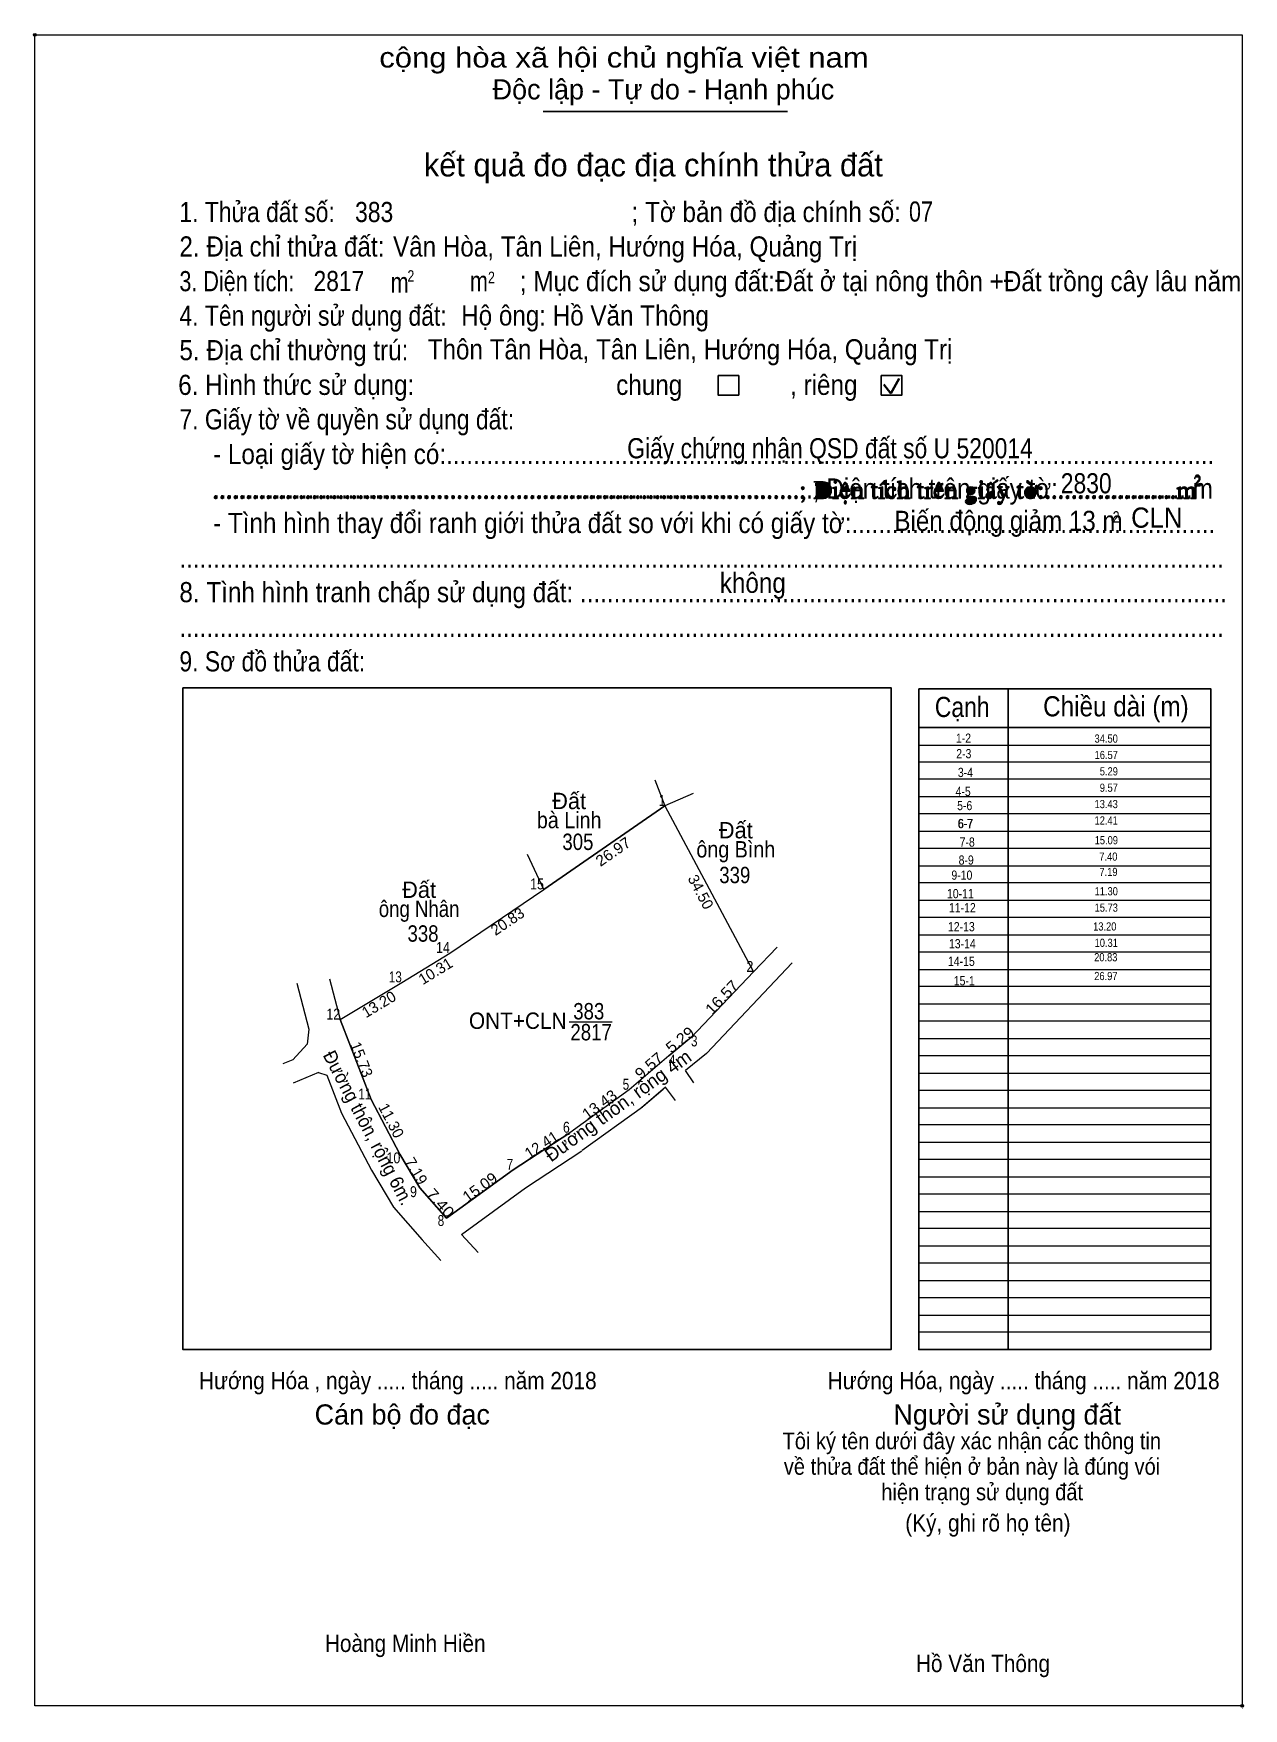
# Model space of a CAD drawing. Header units: metres. Extents: x 547595 to 548677, y 1838167 to 1838616.
# Drawn here: x 547595 to 547816.9, y 1838243 to 1838550 of the extents above; entities that cross this region are included whole.
import ezdxf
from ezdxf.enums import TextEntityAlignment as Align

# ---------------------------------------------------------------- set-up
doc = ezdxf.new("R2010")
doc.units = ezdxf.units.M
doc.header["$PDMODE"] = 32
doc.header["$PDSIZE"] = 0.5
for name, color, linetype, lineweight in [('1', 7, 'Continuous', 13), ('10', 7, 'Continuous', 13), ('17', 7, 'Continuous', 13), ('23', 7, 'Continuous', 13), ('6', 7, 'Continuous', 13), ('63', 7, 'Continuous', 13), ('7', 7, 'Continuous', 13)]:
    doc.layers.add(name, color=color, linetype=linetype, lineweight=lineweight)
doc.layers.add('30', color=7, linetype='Continuous')

msp = doc.modelspace()

# ---------------------------------------------------------------- texts
at = {"layer": '1'}
for p in [(547693.205, 1838407.84), (547723.765, 1838402.48), (547665.685, 1838391.57)]:
    msp.add_text('Đất', height=3, dxfattribs=at).set_placement(p, align=Align.CENTER)
for s, width, p in [('bà Linh', 0.9, (547693.21, 1838404.34)), ('305', 0.85, (547694.81, 1838400.35)), ('ông Bình', 0.9, (547723.77, 1838398.98)), ('339', 0.85, (547723.585, 1838394.27)), ('ông Nhân', 0.85, (547665.69, 1838388.07)), ('338', 0.85, (547666.405, 1838383.54)), ('383', 0.85, (547696.805, 1838369.3)), ('ONT+CLN', 0.95, (547683.78, 1838367.56)), ('2817', 0.85, (547697.23, 1838365.46))]:
    msp.add_text(s, height=3, dxfattribs=dict(at, width=width)).set_placement(p, align=Align.CENTER)
at = {"layer": '1', "width": 0.9}
for s, p in [('Hướng Hóa , ngày ..... tháng ..... năm 2018', (547625.33, 1838301.52)), ('Hoàng Minh Hiền', (547648.41, 1838253.36)), ('Hồ Văn Thông', (547756.8, 1838249.68))]:
    msp.add_text(s, height=3.17, dxfattribs=at).set_placement(p)
at = {"layer": '17'}
msp.add_text('Đường thôn, rộng 4m', height=2.5, rotation=35.914, dxfattribs=at).set_placement((547702.897, 1838352.476), align=Align.CENTER)
at = {"layer": '30', "width": 0.85}
for s, height, p in [('1-2', 1.689, (547766.91, 1838420)), ('2-3', 1.689, (547766.97, 1838417.16)), ('3-4', 1.689, (547767.27, 1838413.72)), ('4-5', 1.689, (547766.85, 1838410.24)), ('5-6', 1.69, (547767.14, 1838407.65)), ('6-7', 1.69, (547767.23, 1838404.35)), ('6-7', 1.69, (547767.32, 1838404.35)), ('7-8', 1.69, (547767.59, 1838400.96)), ('8-9', 1.69, (547767.41, 1838397.66)), ('9-10', 1.69, (547767.15, 1838394.9)), ('10-11', 1.69, (547767.41, 1838391.51)), ('11-12', 1.69, (547767.77, 1838388.93)), ('12-13', 1.69, (547767.59, 1838385.45)), ('13-14', 1.69, (547767.77, 1838382.33)), ('14-15', 1.69, (547767.59, 1838379.11)), ('15-1', 1.69, (547767.59, 1838375.54))]:
    msp.add_text(s, height=height, dxfattribs=at).set_placement(p, align=Align.RIGHT)
at = {"layer": '6', "width": 0.9}
for s, height, p in [('Đất ở tại nông thôn +Đất trồng cây lâu năm', 3.7, (547731.01, 1838502.76)), ('Hộ ông: Hồ Văn Thông', 3.69, (547673.41, 1838496.48))]:
    msp.add_text(s, height=height, dxfattribs=at).set_placement(p)
at = {"layer": '63'}
for s, height, width, p in [('34.50', 1.5, 0.85, (547793.83, 1838420.02)), ('16.57', 1.5, 0.85, (547793.84, 1838417.02)), ('5.29', 1.5, 0.85, (547793.84, 1838414.02)), ('9.57', 1.5, 0.85, (547793.84, 1838411.02)), (' 1', 2, 0.75, (547710.78, 1838408.44)), ('13.43', 1.5, 0.85, (547793.83, 1838408.02)), ('12.41', 1.5, 0.85, (547793.83, 1838405.02)), ('15.09', 1.5, 0.85, (547793.85, 1838401.4)), ('7.40', 1.5, 0.85, (547793.75, 1838398.39)), ('7.19', 1.5, 0.85, (547793.77, 1838395.58)), (' 15', 2, 0.85, (547688.58, 1838393.13)), ('11.30', 1.5, 0.85, (547793.84, 1838392.04)), ('15.73', 1.5, 0.85, (547793.84, 1838389.04)), ('13.20', 1.5, 0.85, (547793.57, 1838385.59)), ('10.31', 1.5, 0.85, (547793.84, 1838382.59)), (' 14', 2, 0.85, (547671.32, 1838381.47)), ('20.83', 1.5, 0.85, (547793.75, 1838379.95)), (' 13', 2, 0.8, (547662.52, 1838376.09)), (' 2', 2, 0.85, (547726.99, 1838377.99)), ('26.97', 1.5, 0.85, (547793.77, 1838376.5)), (' 12', 2, 0.85, (547651.21, 1838369.28)), (' 3', 2, 0.8, (547716.74, 1838364.35)), (' 4', 2, 0.85, (547712.73, 1838360.83)), (' 11', 2, 0.8, (547656.92, 1838354.62)), (' 5', 2, 0.8, (547704.21, 1838356.41)), (' 6', 2, 0.85, (547693.33, 1838348.53)), (' 10', 2, 0.85, (547662.25, 1838342.92)), (' 7', 2, 0.8, (547682.94, 1838341.74)), (' 9', 2, 0.85, (547665.29, 1838336.73)), (' 8', 2, 0.8, (547670.29, 1838331.44))]:
    msp.add_text(s, height=height, dxfattribs=dict(at, width=width)).set_placement(p, align=Align.RIGHT)
for s, height, rotation, width, p in [('26.97', 2, 34.592, 1.05, (547701.842, 1838399.222)), ('16.57', 2, 46.54, 1.1, (547721.942, 1838372.657)), ('5.29', 2, 39.167, 1.1, (547714.163, 1838364.795)), ('Đường thôn, rộng 6m.', 2.5, 297.695, 0.95, (547655.261, 1838348.861)), ('9.57', 2, 40.465, 1.1, (547708.491, 1838360.058)), ('13.43', 2, 35.914, 1.05, (547699.363, 1838352.896)), ('15.09', 2, 35.997, 1.05, (547677.427, 1838337.737)), ('7.40', 2, 311.441, 1.15, (547668.863, 1838334.982))]:
    msp.add_text(s, height=height, rotation=rotation, dxfattribs=dict(at, width=width)).set_placement(p, align=Align.CENTER)
for s, rotation, p in [('34.50', 298.029, (547716.453, 1838392.2)), ('20.83', 34.041, (547682.47, 1838386.433)), ('10.31', 31.44, (547669.218, 1838377.308)), ('13.20', 31.053, (547658.824, 1838371.219)), ('15.73', 291.281, (547654.205, 1838361.593)), ('11.30', 297.676, (547659.692, 1838350.294)), ('12.41', 33.165, (547688.688, 1838345.487)), ('7.19', 300.595, (547664.297, 1838341.009))]:
    msp.add_text(s, height=2, rotation=rotation, dxfattribs=at).set_placement(p, align=Align.CENTER)
at = {"layer": '7'}
for s, height, width, p in [('cộng hòa xã hội chủ nghĩa việt nam', 3.696, 1.15, (547658.39, 1838543.76)), ('cộng hòa xã hội chủ nghĩa việt nam', 3.696, 1.15, (547658.39, 1838543.76)), ('1. Thửa đất số:', 3.696, 0.85, (547621.73, 1838515.44)), ('1. Thửa đất số:', 3.696, 0.85, (547621.73, 1838515.44)), ('383', 3.69, 0.85, (547653.95, 1838515.44)), ('; Tờ bản đồ địa chính số:', 3.696, 0.9, (547704.65, 1838515.44)), ('; Tờ bản đồ địa chính số:', 3.696, 0.9, (547704.65, 1838515.44)), ('07', 3.69, 0.8, (547755.53, 1838515.52)), ('2. Địa chỉ thửa đất:', 3.696, 0.9, (547621.73, 1838509.12)), ('2. Địa chỉ thửa đất:', 3.696, 0.9, (547621.73, 1838509.12)), ('Vân Hòa, Tân Liên, Hướng Hóa, Quảng Trị', 3.69, 0.9, (547660.91, 1838509.12)), ('3. Diện tích:', 3.696, 0.8, (547621.73, 1838502.76)), ('3. Diện tích:', 3.696, 0.8, (547621.73, 1838502.76)), ('2817', 3.68, 0.85, (547646.33, 1838502.8)), ('2', 2.112, 0.8, (547663.55, 1838504.5)), ('2', 2.112, 0.8, (547678.33, 1838504.24)), ('; Mục đích sử dụng đất:', 3.696, 0.9, (547684.17, 1838502.76)), ('; Mục đích sử dụng đất:', 3.696, 0.9, (547684.17, 1838502.76)), ('m', 3.696, 0.8, (547660.47, 1838502.52)), ('m', 3.696, 0.8, (547675.01, 1838502.76)), ('4. Tên người sử dụng đất:', 3.696, 0.85, (547621.73, 1838496.44)), ('4. Tên người sử dụng đất:', 3.696, 0.85, (547621.73, 1838496.44)), ('5. Địa chỉ thường trú:', 3.696, 0.9, (547621.73, 1838490.12)), ('5. Địa chỉ thường trú:', 3.696, 0.9, (547621.73, 1838490.12)), ('Thôn Tân Hòa, Tân Liên, Hướng Hóa, Quảng Trị', 3.69, 0.9, (547667.27, 1838490.28)), ('6. Hình thức sử dụng:', 3.696, 0.9, (547621.51, 1838483.76)), ('6. Hình thức sử dụng:', 3.696, 0.9, (547621.51, 1838483.76)), ('chung                , riêng', 3.696, 0.9, (547701.83, 1838483.76)), ('chung                , riêng', 3.696, 0.9, (547701.83, 1838483.76)), ('7. Giấy tờ về quyền sử dụng đất:', 3.696, 0.85, (547621.73, 1838477.44)), ('7. Giấy tờ về quyền sử dụng đất:', 3.696, 0.85, (547621.73, 1838477.44)), ('Giấy chứng nhận QSD đất số U 520014', 3.69, 0.85, (547703.85, 1838472.14)), ('     - Loại giấy tờ hiện có:..................................................................................................................', 3.696, 0.9, (547621.73, 1838471.08)), ('     - Loại giấy tờ hiện có:..................................................................................................................', 3.696, 0.9, (547621.73, 1838471.08)), ('     .........................................................................................; Diện tích trên giấy tờ:....................m', 3.696, 0.9, (547621.73, 1838464.76)), ('2830', 3.69, 0.85, (547783.37, 1838465.72)), ('2', 2.112, 0.8, (547807.79, 1838467.08)), ('     - Tình hình thay đổi ranh giới thửa đất so với khi có giấy tờ:......................................................', 3.696, 0.9, (547621.73, 1838458.44)), ('Biến động giảm 13 m', 3.68, 0.9, (547752.85, 1838458.84)), ('2', 2.112, 0.8, (547792.89, 1838460.34)), ('CLN', 3.7, 0.95, (547796.27, 1838459.42)), ('...........................................................................................................................................................', 3.696, 0.9, (547621.73, 1838452.08)), ('không', 3.696, 0.9, (547720.83, 1838447.48)), ('không', 3.696, 0.9, (547720.83, 1838447.48)), ('8. Tình hình tranh chấp sử dụng đất: ................................................................................................', 3.696, 0.9, (547621.73, 1838445.76)), ('8. Tình hình tranh chấp sử dụng đất: ................................................................................................', 3.696, 0.9, (547621.73, 1838445.76)), ('...........................................................................................................................................................', 3.696, 0.9, (547621.73, 1838439.4)), ('...........................................................................................................................................................', 3.696, 0.9, (547621.73, 1838439.4)), ('9. Sơ đồ thửa đất:', 3.696, 0.85, (547621.73, 1838433.08)), ('9. Sơ đồ thửa đất:', 3.696, 0.85, (547621.73, 1838433.08)), ('Cạnh', 3.696, 0.85, (547760.27, 1838424.72)), ('Cạnh', 3.696, 0.85, (547760.27, 1838424.72)), ('Chiều dài (m)', 3.696, 0.9, (547780.13, 1838424.84)), ('Chiều dài (m)', 3.696, 0.9, (547780.13, 1838424.84)), ('Hướng Hóa, ngày ..... tháng ..... năm 2018', 3.17, 0.9, (547740.63, 1838301.52)), ('(Ký, ghi rõ họ tên)', 3.168, 0.9, (547754.85, 1838275.44)), ('(Ký, ghi rõ họ tên)', 3.168, 0.9, (547754.85, 1838275.44))]:
    msp.add_text(s, height=height, dxfattribs=dict(at, width=width)).set_placement(p)
for s, p in [('Độc lập - Tự do - Hạnh phúc', (547679.17, 1838537.92)), ('Độc lập - Tự do - Hạnh phúc', (547679.17, 1838537.92)), ('Cán bộ đo đạc', (547646.53, 1838295.04)), ('Cán bộ đo đạc', (547646.53, 1838295.04)), ('Người sử dụng đất', (547752.67, 1838295.04)), ('Người sử dụng đất', (547752.67, 1838295.04))]:
    msp.add_text(s, height=3.696, dxfattribs=at).set_placement(p)
for s, height, p in [('kết quả đo đạc địa chính thửa đất', 4.224, (547708.64, 1838523.8)), ('kết quả đo đạc địa chính thửa đất', 4.224, (547708.64, 1838523.8)), ('.', 1.056, (547816.644, 1838243)), ('.', 1.056, (547816.644, 1838243))]:
    msp.add_text(s, height=height, dxfattribs=at).set_placement(p, align=Align.CENTER)
at = {"layer": '7', "width": 0.9}
for s, p in [('Tôi ký tên dưới đây xác nhận các thông tin', (547767.05, 1838290.52)), ('Tôi ký tên dưới đây xác nhận các thông tin', (547767.05, 1838290.52)), ('về thửa đất thể hiện ở bản này là đúng vói', (547767.09, 1838285.84)), ('về thửa đất thể hiện ở bản này là đúng vói', (547767.09, 1838285.84)), ('hiện trạng sử dụng đất', (547768.95, 1838281.16)), ('hiện trạng sử dụng đất', (547768.95, 1838281.16))]:
    msp.add_text(s, height=3.053, dxfattribs=at).set_placement(p, align=Align.CENTER)

# ---------------------------------------------------------------- hatches: boundary and pattern name
at = {"layer": '7'}
for points in [[(547736.33, 1838466.68), (547736.29, 1838466.76), (547736.23, 1838466.84), (547736.05, 1838466.92), (547735.93, 1838466.88), (547735.85, 1838466.84), (547735.79, 1838466.76), (547735.77, 1838466.68), (547735.79, 1838466.58), (547735.85, 1838466.48), (547735.95, 1838466.44), (547736.05, 1838466.42), (547736.25, 1838466.5), (547736.29, 1838466.6)], [(547739.37, 1838464.76), (547739.83, 1838464.8), (547740.21, 1838464.86), (547740.55, 1838465), (547740.83, 1838465.16), (547741.05, 1838465.4), (547741.21, 1838465.64), (547741.29, 1838465.96), (547741.33, 1838466.28), (547741.29, 1838466.66), (547741.19, 1838466.96), (547741.03, 1838467.24), (547740.81, 1838467.46), (547740.51, 1838467.64), (547740.17, 1838467.76), (547739.77, 1838467.84), (547739.33, 1838467.84), (547738.09, 1838467.84), (547738.29, 1838467.84), (547738.43, 1838467.76), (547738.49, 1838467.68), (547738.51, 1838467.56), (547738.51, 1838465.16), (547738.49, 1838465.04), (547738.43, 1838464.96), (547738.29, 1838464.88), (547738.09, 1838464.84), (547738.09, 1838464.76)], [(547738.97, 1838467.48), (547738.99, 1838467.6), (547739.03, 1838467.68), (547739.11, 1838467.72), (547739.15, 1838467.72), (547739.19, 1838467.72), (547739.25, 1838467.72), (547739.59, 1838467.68), (547739.89, 1838467.64), (547740.15, 1838467.52), (547740.37, 1838467.36), (547740.55, 1838467.16), (547740.69, 1838466.92), (547740.77, 1838466.64), (547740.79, 1838466.32), (547740.77, 1838466), (547740.69, 1838465.72), (547740.57, 1838465.52), (547740.37, 1838465.32), (547740.15, 1838465.16), (547739.89, 1838465.04), (547739.57, 1838464.98), (547739.21, 1838464.96), (547739.05, 1838465.02), (547738.99, 1838465.08), (547738.97, 1838465.2)], [(547741.85, 1838465.16), (547741.83, 1838465), (547741.77, 1838464.92), (547741.67, 1838464.84), (547741.49, 1838464.84), (547741.49, 1838464.76), (547742.63, 1838464.76), (547742.63, 1838464.84), (547742.45, 1838464.84), (547742.33, 1838464.9), (547742.27, 1838465), (547742.25, 1838465.12), (547742.25, 1838466.92), (547741.49, 1838466.72), (547741.49, 1838466.64), (547741.55, 1838466.68), (547741.61, 1838466.68), (547741.65, 1838466.68), (547741.69, 1838466.68), (547741.77, 1838466.68), (547741.81, 1838466.6), (547741.85, 1838466.32)], [(547742.01, 1838467.56), (547742.11, 1838467.6), (547742.19, 1838467.64), (547742.25, 1838467.72), (547742.27, 1838467.8), (547742.25, 1838467.92), (547742.19, 1838467.98), (547742.11, 1838468.04), (547742.01, 1838468.04), (547741.93, 1838468.04), (547741.85, 1838467.98), (547741.79, 1838467.88), (547741.77, 1838467.8), (547741.79, 1838467.72), (547741.85, 1838467.64)], [(547743.21, 1838466.12), (547744.67, 1838466.12), (547744.61, 1838466.44), (547744.45, 1838466.68), (547744.17, 1838466.84), (547743.85, 1838466.92), (547743.63, 1838466.88), (547743.45, 1838466.84), (547743.27, 1838466.72), (547743.13, 1838466.6), (547743.01, 1838466.42), (547742.93, 1838466.24), (547742.89, 1838466.02), (547742.87, 1838465.8), (547742.93, 1838465.4), (547743.11, 1838465.08), (547743.25, 1838464.92), (547743.41, 1838464.84), (547743.59, 1838464.78), (547743.77, 1838464.76), (547744.09, 1838464.82), (547744.39, 1838465), (547744.61, 1838465.24), (547744.77, 1838465.56), (547744.69, 1838465.6), (547744.55, 1838465.4), (547744.39, 1838465.24), (547744.19, 1838465.12), (547743.97, 1838465.08), (547743.79, 1838465.12), (547743.65, 1838465.18), (547743.49, 1838465.28), (547743.39, 1838465.44), (547743.25, 1838465.76)], [(547744.17, 1838466.24), (547743.21, 1838466.24), (547743.29, 1838466.48), (547743.37, 1838466.62), (547743.53, 1838466.72), (547743.73, 1838466.76), (547743.93, 1838466.72), (547744.07, 1838466.6), (547744.15, 1838466.44)], [(547743.37, 1838467), (547743.83, 1838467.48), (547744.29, 1838467), (547744.41, 1838467), (547743.95, 1838467.72), (547743.71, 1838467.72), (547743.23, 1838467)], [(547745.21, 1838465.12), (547745.19, 1838465), (547745.13, 1838464.92), (547745.05, 1838464.84), (547744.91, 1838464.84), (547744.91, 1838464.76), (547745.93, 1838464.76), (547745.93, 1838464.84), (547745.77, 1838464.84), (547745.69, 1838464.92), (547745.63, 1838465), (547745.61, 1838465.16), (547745.61, 1838466.44), (547745.77, 1838466.56), (547745.93, 1838466.68), (547746.05, 1838466.72), (547746.17, 1838466.72), (547746.33, 1838466.68), (547746.45, 1838466.64), (547746.53, 1838466.46), (547746.55, 1838466.2), (547746.55, 1838465.16), (547746.53, 1838465), (547746.49, 1838464.92), (547746.39, 1838464.84), (547746.25, 1838464.84), (547746.25, 1838464.76), (547747.27, 1838464.76), (547747.27, 1838464.84), (547747.13, 1838464.84), (547747.03, 1838464.9), (547746.97, 1838465), (547746.97, 1838465.12), (547746.97, 1838466.16), (547746.93, 1838466.48), (547746.81, 1838466.72), (547746.63, 1838466.86), (547746.37, 1838466.92), (547746.15, 1838466.88), (547745.93, 1838466.8), (547745.61, 1838466.6), (547745.61, 1838466.92), (547744.91, 1838466.68), (547744.91, 1838466.64), (547745.17, 1838466.6), (547745.19, 1838466.48), (547745.21, 1838466.28)], [(547749.25, 1838466.76), (547749.73, 1838466.76), (547749.73, 1838466.92), (547749.25, 1838466.92), (547749.25, 1838467.56), (547749.03, 1838467.3), (547748.91, 1838467.16), (547748.81, 1838467.04), (547748.57, 1838466.84), (547748.57, 1838466.8), (547748.57, 1838466.78), (547748.63, 1838466.76), (547748.65, 1838466.76), (547748.69, 1838466.76), (547748.85, 1838466.76), (547748.85, 1838465.4), (547748.85, 1838465.12), (547748.93, 1838464.92), (547749.05, 1838464.8), (547749.23, 1838464.76), (547749.39, 1838464.78), (547749.55, 1838464.84), (547749.71, 1838464.96), (547749.85, 1838465.08), (547749.79, 1838465.16), (547749.71, 1838465.06), (547749.61, 1838465), (547749.53, 1838464.96), (547749.45, 1838464.96), (547749.35, 1838465), (547749.29, 1838465.12), (547749.25, 1838465.48)], [(547750.33, 1838466.32), (547750.33, 1838465.16), (547750.29, 1838465), (547750.25, 1838464.92), (547750.13, 1838464.84), (547749.95, 1838464.84), (547749.95, 1838464.76), (547751.09, 1838464.76), (547751.09, 1838464.84), (547750.91, 1838464.84), (547750.81, 1838464.9), (547750.73, 1838465), (547750.73, 1838465.12), (547750.73, 1838466.92), (547749.95, 1838466.72), (547749.95, 1838466.64), (547750.01, 1838466.68), (547750.07, 1838466.68), (547750.11, 1838466.68), (547750.15, 1838466.68), (547750.23, 1838466.68), (547750.29, 1838466.6)], [(547750.35, 1838467.2), (547751.05, 1838467.68), (547751.17, 1838467.76), (547751.23, 1838467.84), (547751.25, 1838467.9), (547751.21, 1838468), (547751.13, 1838468.04), (547750.97, 1838468), (547750.87, 1838467.92), (547750.83, 1838467.88), (547750.17, 1838467.2)], [(547753.13, 1838465.56), (547752.99, 1838465.36), (547752.85, 1838465.24), (547752.65, 1838465.12), (547752.45, 1838465.08), (547752.29, 1838465.12), (547752.15, 1838465.16), (547752.03, 1838465.24), (547751.91, 1838465.4), (547751.77, 1838465.66), (547751.73, 1838465.98), (547751.77, 1838466.28), (547751.89, 1838466.52), (547752.09, 1838466.72), (547752.33, 1838466.76), (547752.49, 1838466.76), (547752.61, 1838466.68), (547752.69, 1838466.6), (547752.69, 1838466.46), (547752.77, 1838466.32), (547752.91, 1838466.26), (547753.05, 1838466.32), (547753.13, 1838466.46), (547753.05, 1838466.64), (547752.87, 1838466.8), (547752.65, 1838466.88), (547752.41, 1838466.92), (547752.17, 1838466.88), (547751.95, 1838466.84), (547751.77, 1838466.72), (547751.61, 1838466.56), (547751.49, 1838466.4), (547751.39, 1838466.22), (547751.35, 1838466), (547751.33, 1838465.8), (547751.35, 1838465.58), (547751.39, 1838465.4), (547751.47, 1838465.2), (547751.59, 1838465.04), (547751.73, 1838464.92), (547751.87, 1838464.84), (547752.05, 1838464.78), (547752.23, 1838464.76), (547752.55, 1838464.8), (547752.83, 1838464.98), (547753.01, 1838465.2), (547753.19, 1838465.5)], [(547753.69, 1838465.16), (547753.67, 1838465), (547753.61, 1838464.92), (547753.51, 1838464.84), (547753.37, 1838464.84), (547753.37, 1838464.76), (547754.39, 1838464.76), (547754.39, 1838464.84), (547754.25, 1838464.84), (547754.15, 1838464.9), (547754.09, 1838465), (547754.09, 1838465.12), (547754.09, 1838466.36), (547754.25, 1838466.52), (547754.43, 1838466.6), (547754.65, 1838466.64), (547754.85, 1838466.6), (547754.97, 1838466.48), (547755.01, 1838466.32), (547755.03, 1838466.1), (547755.03, 1838465.12), (547755.01, 1838465), (547754.95, 1838464.9), (547754.85, 1838464.84), (547754.73, 1838464.84), (547754.73, 1838464.76), (547755.73, 1838464.76), (547755.73, 1838464.84), (547755.59, 1838464.84), (547755.49, 1838464.9), (547755.45, 1838465), (547755.43, 1838465.12), (547755.43, 1838466.12), (547755.39, 1838466.48), (547755.29, 1838466.72), (547755.09, 1838466.86), (547754.81, 1838466.92), (547754.59, 1838466.88), (547754.41, 1838466.8), (547754.23, 1838466.68), (547754.09, 1838466.52), (547754.09, 1838468.04), (547753.79, 1838467.96), (547753.59, 1838467.88), (547753.49, 1838467.88), (547753.37, 1838467.84), (547753.37, 1838467.76), (547753.47, 1838467.76), (547753.57, 1838467.72), (547753.65, 1838467.72), (547753.69, 1838467.48)], [(547757.71, 1838466.76), (547758.19, 1838466.76), (547758.19, 1838466.92), (547757.71, 1838466.92), (547757.71, 1838467.56), (547757.49, 1838467.3), (547757.37, 1838467.16), (547757.29, 1838467.04), (547757.03, 1838466.84), (547757.03, 1838466.8), (547757.05, 1838466.78), (547757.09, 1838466.76), (547757.13, 1838466.76), (547757.17, 1838466.76), (547757.31, 1838466.76), (547757.31, 1838465.4), (547757.33, 1838465.12), (547757.39, 1838464.92), (547757.51, 1838464.8), (547757.69, 1838464.76), (547757.85, 1838464.78), (547758.01, 1838464.84), (547758.17, 1838464.96), (547758.33, 1838465.08), (547758.25, 1838465.16), (547758.17, 1838465.06), (547758.09, 1838465), (547757.99, 1838464.96), (547757.93, 1838464.96), (547757.81, 1838465), (547757.75, 1838465.12), (547757.71, 1838465.48)], [(547758.73, 1838465.16), (547758.69, 1838465), (547758.65, 1838464.92), (547758.53, 1838464.84), (547758.35, 1838464.84), (547758.35, 1838464.76), (547759.49, 1838464.76), (547759.49, 1838464.84), (547759.31, 1838464.84), (547759.19, 1838464.92), (547759.13, 1838465), (547759.13, 1838465.16), (547759.13, 1838466.3), (547759.15, 1838466.4), (547759.23, 1838466.54), (547759.33, 1838466.64), (547759.41, 1838466.68), (547759.57, 1838466.6), (547759.65, 1838466.52), (547759.73, 1838466.52), (547759.87, 1838466.54), (547759.93, 1838466.64), (547759.93, 1838466.68), (547759.93, 1838466.68), (547759.93, 1838466.8), (547759.87, 1838466.84), (547759.77, 1838466.88), (547759.67, 1838466.92), (547759.49, 1838466.88), (547759.33, 1838466.78), (547759.13, 1838466.54), (547759.13, 1838466.92), (547758.35, 1838466.72), (547758.35, 1838466.64), (547758.53, 1838466.68), (547758.61, 1838466.64), (547758.69, 1838466.56), (547758.71, 1838466.44), (547758.73, 1838466.2)], [(547760.41, 1838466.12), (547761.87, 1838466.12), (547761.81, 1838466.44), (547761.65, 1838466.68), (547761.37, 1838466.84), (547761.03, 1838466.92), (547760.83, 1838466.88), (547760.65, 1838466.84), (547760.47, 1838466.72), (547760.33, 1838466.6), (547760.21, 1838466.42), (547760.13, 1838466.24), (547760.09, 1838466.02), (547760.07, 1838465.8), (547760.13, 1838465.4), (547760.31, 1838465.08), (547760.45, 1838464.92), (547760.61, 1838464.84), (547760.79, 1838464.78), (547760.97, 1838464.76), (547761.29, 1838464.82), (547761.59, 1838465), (547761.81, 1838465.24), (547761.97, 1838465.56), (547761.89, 1838465.6), (547761.75, 1838465.4), (547761.59, 1838465.24), (547761.39, 1838465.12), (547761.17, 1838465.08), (547760.99, 1838465.12), (547760.85, 1838465.18), (547760.69, 1838465.28), (547760.59, 1838465.44), (547760.45, 1838465.76)], [(547761.37, 1838466.24), (547760.41, 1838466.24), (547760.49, 1838466.48), (547760.57, 1838466.62), (547760.73, 1838466.72), (547760.93, 1838466.76), (547761.13, 1838466.72), (547761.27, 1838466.6), (547761.35, 1838466.44)], [(547760.57, 1838467), (547761.03, 1838467.48), (547761.49, 1838467), (547761.61, 1838467), (547761.15, 1838467.72), (547760.91, 1838467.72), (547760.43, 1838467)], [(547762.41, 1838465.12), (547762.39, 1838465), (547762.33, 1838464.92), (547762.25, 1838464.84), (547762.11, 1838464.84), (547762.11, 1838464.76), (547763.13, 1838464.76), (547763.13, 1838464.84), (547762.97, 1838464.84), (547762.89, 1838464.92), (547762.83, 1838465), (547762.81, 1838465.16), (547762.81, 1838466.44), (547762.97, 1838466.56), (547763.13, 1838466.68), (547763.25, 1838466.72), (547763.37, 1838466.72), (547763.53, 1838466.68), (547763.65, 1838466.64), (547763.73, 1838466.46), (547763.75, 1838466.2), (547763.75, 1838465.16), (547763.73, 1838465), (547763.69, 1838464.92), (547763.59, 1838464.84), (547763.45, 1838464.84), (547763.45, 1838464.76), (547764.47, 1838464.76), (547764.47, 1838464.84), (547764.33, 1838464.84), (547764.23, 1838464.9), (547764.17, 1838465), (547764.17, 1838465.12), (547764.17, 1838466.16), (547764.13, 1838466.48), (547764.01, 1838466.72), (547763.83, 1838466.86), (547763.57, 1838466.92), (547763.35, 1838466.88), (547763.13, 1838466.8), (547762.81, 1838466.6), (547762.81, 1838466.92), (547762.11, 1838466.68), (547762.11, 1838466.64), (547762.37, 1838466.6), (547762.39, 1838466.48), (547762.41, 1838466.28)], [(547767.97, 1838466.76), (547767.85, 1838466.76), (547767.73, 1838466.76), (547767.25, 1838466.82), (547767.05, 1838466.88), (547766.85, 1838466.92), (547766.53, 1838466.86), (547766.29, 1838466.72), (547766.09, 1838466.48), (547766.05, 1838466.18), (547766.07, 1838465.98), (547766.17, 1838465.8), (547766.29, 1838465.68), (547766.49, 1838465.56), (547766.29, 1838465.44), (547766.15, 1838465.28), (547766.05, 1838465.08), (547766.09, 1838465), (547766.15, 1838464.92), (547766.33, 1838464.84), (547766.05, 1838464.6), (547765.89, 1838464.4), (547765.85, 1838464.24), (547765.89, 1838464.04), (547766.05, 1838463.88), (547766.33, 1838463.72), (547766.67, 1838463.68), (547767.07, 1838463.74), (547767.47, 1838463.92), (547767.67, 1838464.04), (547767.81, 1838464.2), (547767.89, 1838464.38), (547767.93, 1838464.56), (547767.89, 1838464.84), (547767.77, 1838465), (547767.59, 1838465.08), (547767.33, 1838465.16), (547766.77, 1838465.16), (547766.65, 1838465.16), (547766.55, 1838465.16), (547766.35, 1838465.24), (547766.35, 1838465.28), (547766.45, 1838465.42), (547766.61, 1838465.52), (547766.75, 1838465.52), (547766.87, 1838465.5), (547767.17, 1838465.56), (547767.43, 1838465.7), (547767.59, 1838465.92), (547767.65, 1838466.24), (547767.65, 1838466.32), (547767.63, 1838466.44), (547767.55, 1838466.64), (547767.97, 1838466.64)], [(547766.45, 1838466.36), (547766.47, 1838466.52), (547766.53, 1838466.64), (547766.63, 1838466.76), (547766.81, 1838466.76), (547766.99, 1838466.72), (547767.13, 1838466.52), (547767.23, 1838466.3), (547767.25, 1838466.08), (547767.23, 1838465.92), (547767.17, 1838465.76), (547767.07, 1838465.68), (547766.91, 1838465.64), (547766.79, 1838465.64), (547766.69, 1838465.68), (547766.61, 1838465.76), (547766.53, 1838465.88), (547766.47, 1838466.1)], [(547768.59, 1838465.16), (547768.57, 1838465), (547768.53, 1838464.92), (547768.41, 1838464.84), (547768.23, 1838464.84), (547768.23, 1838464.76), (547769.37, 1838464.76), (547769.37, 1838464.84), (547769.19, 1838464.84), (547769.07, 1838464.9), (547769.01, 1838465), (547769.01, 1838465.12), (547769.01, 1838466.92), (547768.23, 1838466.72), (547768.23, 1838466.64), (547768.29, 1838466.68), (547768.33, 1838466.68), (547768.37, 1838466.68), (547768.43, 1838466.68), (547768.51, 1838466.68), (547768.57, 1838466.6), (547768.59, 1838466.32)], [(547768.77, 1838467.56), (547768.85, 1838467.6), (547768.93, 1838467.64), (547768.99, 1838467.72), (547769.01, 1838467.8), (547768.99, 1838467.92), (547768.93, 1838467.98), (547768.85, 1838468.04), (547768.77, 1838468.04), (547768.67, 1838468.04), (547768.59, 1838467.98), (547768.53, 1838467.88), (547768.51, 1838467.8), (547768.53, 1838467.72), (547768.59, 1838467.64)], [(547771.21, 1838465.12), (547771.21, 1838466.12), (547771.17, 1838466.48), (547771.07, 1838466.72), (547770.85, 1838466.88), (547770.53, 1838466.92), (547770.31, 1838466.88), (547770.11, 1838466.82), (547769.93, 1838466.72), (547769.79, 1838466.56), (547769.73, 1838466.4), (547769.79, 1838466.28), (547769.95, 1838466.24), (547770.11, 1838466.28), (547770.17, 1838466.42), (547770.17, 1838466.52), (547770.17, 1838466.6), (547770.17, 1838466.66), (547770.29, 1838466.76), (547770.47, 1838466.76), (547770.65, 1838466.74), (547770.75, 1838466.64), (547770.81, 1838466.44), (547770.81, 1838466.12), (547770.33, 1838465.94), (547769.85, 1838465.68), (547769.69, 1838465.48), (547769.65, 1838465.24), (547769.65, 1838465.14), (547769.69, 1838465.04), (547769.79, 1838464.9), (547769.95, 1838464.8), (547770.15, 1838464.76), (547770.31, 1838464.8), (547770.39, 1838464.8), (547770.49, 1838464.84), (547770.83, 1838465.08), (547770.85, 1838464.96), (547770.91, 1838464.86), (547771.03, 1838464.8), (547771.17, 1838464.76), (547771.39, 1838464.84), (547771.57, 1838465), (547771.57, 1838465.08), (547771.43, 1838465), (547771.33, 1838464.98), (547771.25, 1838465.02)], [(547770.05, 1838467), (547770.51, 1838467.46), (547770.97, 1838467), (547771.09, 1838467), (547770.63, 1838467.72), (547770.39, 1838467.72), (547769.93, 1838467)], [(547771.11, 1838467.56), (547771.69, 1838467.9), (547771.79, 1838467.96), (547771.87, 1838468.08), (547771.81, 1838468.16), (547771.77, 1838468.2), (547771.63, 1838468.16), (547771.51, 1838468.08), (547770.97, 1838467.56)], [(547772.99, 1838465.32), (547772.45, 1838466.52), (547772.41, 1838466.64), (547772.39, 1838466.72), (547772.41, 1838466.76), (547772.45, 1838466.8), (547772.67, 1838466.84), (547772.67, 1838466.92), (547771.69, 1838466.92), (547771.69, 1838466.84), (547771.85, 1838466.78), (547771.95, 1838466.64), (547772.77, 1838464.88), (547772.77, 1838464.84), (547772.75, 1838464.76), (547772.73, 1838464.64), (547772.51, 1838464.24), (547772.41, 1838464.14), (547772.33, 1838464.12), (547772.29, 1838464.12), (547772.13, 1838464.16), (547772.01, 1838464.2), (547771.87, 1838464.16), (547771.77, 1838464.08), (547771.75, 1838463.98), (547771.79, 1838463.84), (547771.93, 1838463.72), (547772.11, 1838463.68), (547772.33, 1838463.72), (547772.51, 1838463.88), (547772.65, 1838464.04), (547772.77, 1838464.28), (547772.93, 1838464.72), (547773.65, 1838466.56), (547773.75, 1838466.76), (547773.83, 1838466.8), (547773.89, 1838466.84), (547773.89, 1838466.92), (547773.25, 1838466.92), (547773.25, 1838466.84), (547773.43, 1838466.8), (547773.49, 1838466.72), (547773.47, 1838466.64)], [(547775.99, 1838466.76), (547776.47, 1838466.76), (547776.47, 1838466.92), (547775.99, 1838466.92), (547775.99, 1838467.56), (547775.77, 1838467.3), (547775.65, 1838467.16), (547775.55, 1838467.04), (547775.31, 1838466.84), (547775.29, 1838466.8), (547775.33, 1838466.78), (547775.37, 1838466.76), (547775.39, 1838466.76), (547775.43, 1838466.76), (547775.57, 1838466.76), (547775.57, 1838465.4), (547775.61, 1838465.12), (547775.67, 1838464.92), (547775.77, 1838464.8), (547775.97, 1838464.76), (547776.13, 1838464.78), (547776.29, 1838464.84), (547776.45, 1838464.96), (547776.59, 1838465.08), (547776.53, 1838465.16), (547776.45, 1838465.06), (547776.35, 1838465), (547776.27, 1838464.96), (547776.21, 1838464.96), (547776.09, 1838465), (547776.01, 1838465.12), (547775.99, 1838465.48)], [(547778.67, 1838466.52), (547778.73, 1838466.52), (547778.81, 1838466.54), (547778.95, 1838466.6), (547779.09, 1838466.76), (547779.13, 1838466.92), (547779.11, 1838467), (547779.05, 1838467.08), (547778.97, 1838467.16), (547778.87, 1838467.16), (547778.71, 1838467.12), (547778.65, 1838466.98), (547778.65, 1838466.96), (547778.65, 1838466.92), (547778.69, 1838466.84), (547778.75, 1838466.8), (547778.79, 1838466.76), (547778.81, 1838466.72), (547778.77, 1838466.68), (547778.69, 1838466.62), (547778.57, 1838466.6), (547778.41, 1838466.74), (547778.21, 1838466.84), (547778.01, 1838466.88), (547777.77, 1838466.92), (547777.53, 1838466.88), (547777.33, 1838466.84), (547777.15, 1838466.72), (547776.99, 1838466.6), (547776.87, 1838466.44), (547776.79, 1838466.24), (547776.73, 1838466.04), (547776.73, 1838465.8), (547776.73, 1838465.6), (547776.79, 1838465.4), (547776.89, 1838465.24), (547777.01, 1838465.08), (547777.17, 1838464.92), (547777.37, 1838464.84), (547777.57, 1838464.78), (547777.77, 1838464.76), (547778.01, 1838464.78), (547778.23, 1838464.84), (547778.41, 1838464.96), (547778.57, 1838465.1), (547778.71, 1838465.28), (547778.81, 1838465.48), (547778.85, 1838465.68), (547778.87, 1838465.9), (547778.81, 1838466.24), (547778.75, 1838466.4)], [(547778.17, 1838467.16), (547777.51, 1838467.88), (547777.37, 1838468), (547777.29, 1838468.04), (547777.23, 1838468.04), (547777.13, 1838468), (547777.09, 1838467.86), (547777.15, 1838467.72), (547777.29, 1838467.64), (547777.97, 1838467.16)], [(547778.41, 1838465.68), (547778.37, 1838465.38), (547778.27, 1838465.14), (547778.09, 1838464.96), (547777.87, 1838464.88), (547777.71, 1838464.92), (547777.57, 1838464.98), (547777.45, 1838465.08), (547777.37, 1838465.24), (547777.23, 1838465.6), (547777.19, 1838466.04), (547777.23, 1838466.32), (547777.33, 1838466.56), (547777.51, 1838466.72), (547777.73, 1838466.76), (547777.95, 1838466.72), (547778.13, 1838466.6), (547778.25, 1838466.4), (547778.35, 1838466.16)], [(547779.69, 1838466.92), (547779.57, 1838466.88), (547779.49, 1838466.84), (547779.43, 1838466.76), (547779.41, 1838466.68), (547779.43, 1838466.56), (547779.49, 1838466.48), (547779.57, 1838466.44), (547779.69, 1838466.42), (547779.87, 1838466.48), (547779.93, 1838466.56), (547779.95, 1838466.68), (547779.93, 1838466.76), (547779.87, 1838466.84), (547779.79, 1838466.88)], [(547804.95, 1838465.12), (547804.93, 1838465), (547804.87, 1838464.9), (547804.79, 1838464.84), (547804.65, 1838464.84), (547804.65, 1838464.76), (547805.65, 1838464.76), (547805.65, 1838464.84), (547805.51, 1838464.84), (547805.41, 1838464.9), (547805.37, 1838465), (547805.35, 1838465.12), (547805.35, 1838466.36), (547805.45, 1838466.48), (547805.59, 1838466.56), (547805.75, 1838466.62), (547805.89, 1838466.64), (547806.07, 1838466.6), (547806.17, 1838466.46), (547806.23, 1838466.1), (547806.23, 1838465.12), (547806.21, 1838465), (547806.15, 1838464.9), (547806.05, 1838464.84), (547805.93, 1838464.84), (547805.93, 1838464.76), (547806.93, 1838464.76), (547806.93, 1838464.84), (547806.79, 1838464.84), (547806.69, 1838464.9), (547806.65, 1838465), (547806.63, 1838465.12), (547806.63, 1838466.36), (547806.85, 1838466.56), (547806.97, 1838466.64), (547807.13, 1838466.64), (547807.33, 1838466.6), (547807.43, 1838466.52), (547807.49, 1838466.36), (547807.49, 1838466.08), (547807.49, 1838465.12), (547807.49, 1838465), (547807.43, 1838464.9), (547807.33, 1838464.84), (547807.19, 1838464.84), (547807.19, 1838464.76), (547808.21, 1838464.76), (547808.21, 1838464.84), (547808.07, 1838464.84), (547807.97, 1838464.9), (547807.93, 1838465), (547807.91, 1838465.12), (547807.91, 1838466), (547807.87, 1838466.44), (547807.81, 1838466.64), (547807.71, 1838466.76), (547807.53, 1838466.88), (547807.31, 1838466.92), (547807.11, 1838466.88), (547806.89, 1838466.76), (547806.57, 1838466.48), (547806.49, 1838466.66), (547806.39, 1838466.8), (547806.25, 1838466.88), (547806.09, 1838466.92), (547805.93, 1838466.88), (547805.79, 1838466.84), (547805.51, 1838466.68), (547805.41, 1838466.56), (547805.37, 1838466.56), (547805.37, 1838466.54), (547805.35, 1838466.58), (547805.35, 1838466.92), (547804.65, 1838466.64), (547804.65, 1838466.56), (547804.81, 1838466.56), (547804.89, 1838466.52), (547804.93, 1838466.4), (547804.95, 1838466.24)], [(547808.93, 1838467.08), (547809.09, 1838467.48), (547809.05, 1838467.5), (547808.97, 1838467.4), (547808.93, 1838467.34), (547808.73, 1838467.32), (547808.15, 1838467.32), (547808.57, 1838467.76), (547808.67, 1838467.88), (547808.75, 1838467.96), (547808.85, 1838468.12), (547808.93, 1838468.32), (547808.95, 1838468.48), (547808.91, 1838468.68), (547808.81, 1838468.84), (547808.73, 1838468.88), (547808.65, 1838468.92), (547808.47, 1838468.96), (547808.35, 1838468.96), (547808.25, 1838468.92), (547808.15, 1838468.88), (547808.07, 1838468.8), (547807.95, 1838468.64), (547807.89, 1838468.44), (547807.93, 1838468.4), (547808.01, 1838468.56), (547808.07, 1838468.68), (547808.19, 1838468.76), (547808.33, 1838468.76), (547808.49, 1838468.76), (547808.61, 1838468.68), (547808.69, 1838468.54), (547808.71, 1838468.36), (547808.69, 1838468.16), (547808.59, 1838467.96), (547808.49, 1838467.8), (547808.33, 1838467.64), (547807.87, 1838467.12), (547807.87, 1838467.08)], [(547628.37, 1838465.24), (547628.27, 1838465.24), (547628.17, 1838465.16), (547628.11, 1838465), (547628.13, 1838464.92), (547628.19, 1838464.84), (547628.29, 1838464.78), (547628.37, 1838464.76), (547628.49, 1838464.78), (547628.57, 1838464.84), (547628.63, 1838464.92), (547628.65, 1838465), (547628.61, 1838465.12), (547628.55, 1838465.18), (547628.47, 1838465.24)], [(547629.57, 1838465.24), (547629.47, 1838465.24), (547629.39, 1838465.16), (547629.31, 1838465), (547629.33, 1838464.92), (547629.39, 1838464.84), (547629.49, 1838464.78), (547629.57, 1838464.76), (547629.69, 1838464.78), (547629.77, 1838464.84), (547629.83, 1838464.92), (547629.85, 1838465), (547629.83, 1838465.12), (547629.77, 1838465.18), (547629.67, 1838465.24)], [(547630.79, 1838465.24), (547630.69, 1838465.24), (547630.59, 1838465.16), (547630.53, 1838465), (547630.53, 1838464.92), (547630.61, 1838464.84), (547630.69, 1838464.78), (547630.79, 1838464.76), (547630.89, 1838464.78), (547630.97, 1838464.84), (547631.05, 1838464.92), (547631.05, 1838465), (547631.03, 1838465.12), (547630.97, 1838465.18), (547630.89, 1838465.24)], [(547631.99, 1838465.24), (547631.89, 1838465.24), (547631.81, 1838465.16), (547631.73, 1838465), (547631.75, 1838464.92), (547631.81, 1838464.84), (547631.91, 1838464.78), (547631.99, 1838464.76), (547632.11, 1838464.78), (547632.19, 1838464.84), (547632.25, 1838464.92), (547632.27, 1838465), (547632.25, 1838465.12), (547632.17, 1838465.18), (547632.09, 1838465.24)], [(547633.21, 1838465.24), (547633.11, 1838465.24), (547633.01, 1838465.16), (547632.93, 1838465), (547632.97, 1838464.92), (547633.01, 1838464.84), (547633.11, 1838464.78), (547633.21, 1838464.76), (547633.31, 1838464.78), (547633.41, 1838464.84), (547633.45, 1838464.92), (547633.49, 1838465), (547633.45, 1838465.12), (547633.39, 1838465.18), (547633.31, 1838465.24)], [(547634.41, 1838465.24), (547634.31, 1838465.24), (547634.23, 1838465.16), (547634.15, 1838465), (547634.17, 1838464.92), (547634.23, 1838464.84), (547634.33, 1838464.78), (547634.41, 1838464.76), (547634.53, 1838464.78), (547634.61, 1838464.84), (547634.67, 1838464.92), (547634.69, 1838465), (547634.67, 1838465.12), (547634.61, 1838465.18), (547634.51, 1838465.24)], [(547635.63, 1838465.24), (547635.53, 1838465.24), (547635.43, 1838465.16), (547635.37, 1838465), (547635.37, 1838464.92), (547635.45, 1838464.84), (547635.53, 1838464.78), (547635.63, 1838464.76), (547635.73, 1838464.78), (547635.81, 1838464.84), (547635.89, 1838464.92), (547635.89, 1838465), (547635.87, 1838465.12), (547635.81, 1838465.18), (547635.73, 1838465.24)], [(547636.83, 1838465.24), (547636.73, 1838465.24), (547636.65, 1838465.16), (547636.57, 1838465), (547636.59, 1838464.92), (547636.65, 1838464.84), (547636.75, 1838464.78), (547636.83, 1838464.76), (547636.95, 1838464.78), (547637.03, 1838464.84), (547637.09, 1838464.92), (547637.11, 1838465), (547637.09, 1838465.12), (547637.01, 1838465.18), (547636.93, 1838465.24)], [(547638.05, 1838465.24), (547637.95, 1838465.24), (547637.85, 1838465.16), (547637.77, 1838465), (547637.81, 1838464.92), (547637.85, 1838464.84), (547637.95, 1838464.78), (547638.05, 1838464.76), (547638.15, 1838464.78), (547638.25, 1838464.84), (547638.29, 1838464.92), (547638.33, 1838465), (547638.29, 1838465.12), (547638.23, 1838465.18), (547638.15, 1838465.24)], [(547639.25, 1838465.24), (547639.15, 1838465.24), (547639.07, 1838465.16), (547638.99, 1838465), (547639.01, 1838464.92), (547639.07, 1838464.84), (547639.17, 1838464.78), (547639.25, 1838464.76), (547639.37, 1838464.78), (547639.45, 1838464.84), (547639.51, 1838464.92), (547639.53, 1838465), (547639.51, 1838465.12), (547639.45, 1838465.18), (547639.35, 1838465.24)], [(547640.47, 1838465.24), (547640.37, 1838465.24), (547640.27, 1838465.16), (547640.21, 1838465), (547640.21, 1838464.92), (547640.29, 1838464.84), (547640.37, 1838464.78), (547640.47, 1838464.76), (547640.57, 1838464.78), (547640.65, 1838464.84), (547640.73, 1838464.92), (547640.73, 1838465), (547640.71, 1838465.12), (547640.65, 1838465.18), (547640.57, 1838465.24)], [(547641.67, 1838465.24), (547641.57, 1838465.24), (547641.49, 1838465.16), (547641.41, 1838465), (547641.43, 1838464.92), (547641.49, 1838464.84), (547641.57, 1838464.78), (547641.67, 1838464.76), (547641.77, 1838464.78), (547641.87, 1838464.84), (547641.93, 1838464.92), (547641.95, 1838465), (547641.93, 1838465.12), (547641.85, 1838465.18), (547641.77, 1838465.24)], [(547642.89, 1838465.24), (547642.77, 1838465.24), (547642.69, 1838465.16), (547642.61, 1838465), (547642.63, 1838464.92), (547642.69, 1838464.84), (547642.79, 1838464.78), (547642.89, 1838464.76), (547642.99, 1838464.78), (547643.07, 1838464.84), (547643.13, 1838464.92), (547643.15, 1838465), (547643.13, 1838465.12), (547643.07, 1838465.18), (547642.97, 1838465.24)], [(547644.09, 1838465.24), (547643.99, 1838465.24), (547643.89, 1838465.16), (547643.83, 1838465), (547643.85, 1838464.92), (547643.91, 1838464.84), (547644.01, 1838464.78), (547644.09, 1838464.76), (547644.21, 1838464.78), (547644.29, 1838464.84), (547644.35, 1838464.92), (547644.37, 1838465), (547644.33, 1838465.12), (547644.27, 1838465.18), (547644.19, 1838465.24)], [(547645.31, 1838465.24), (547645.21, 1838465.24), (547645.11, 1838465.16), (547645.03, 1838465), (547645.05, 1838464.92), (547645.11, 1838464.84), (547645.21, 1838464.78), (547645.31, 1838464.76), (547645.41, 1838464.78), (547645.49, 1838464.84), (547645.55, 1838464.92), (547645.57, 1838465), (547645.55, 1838465.12), (547645.49, 1838465.18), (547645.41, 1838465.24)], [(547646.51, 1838465.24), (547646.41, 1838465.24), (547646.33, 1838465.16), (547646.25, 1838465), (547646.27, 1838464.92), (547646.33, 1838464.84), (547646.41, 1838464.78), (547646.51, 1838464.76), (547646.61, 1838464.78), (547646.71, 1838464.84), (547646.77, 1838464.92), (547646.79, 1838465), (547646.77, 1838465.12), (547646.69, 1838465.18), (547646.61, 1838465.24)], [(547647.73, 1838465.24), (547647.61, 1838465.24), (547647.53, 1838465.16), (547647.45, 1838465), (547647.47, 1838464.92), (547647.53, 1838464.84), (547647.63, 1838464.78), (547647.73, 1838464.76), (547647.83, 1838464.78), (547647.91, 1838464.84), (547647.97, 1838464.92), (547647.99, 1838465), (547647.97, 1838465.12), (547647.91, 1838465.18), (547647.81, 1838465.24)], [(547648.93, 1838465.24), (547648.83, 1838465.24), (547648.73, 1838465.16), (547648.67, 1838465), (547648.69, 1838464.92), (547648.75, 1838464.84), (547648.85, 1838464.78), (547648.93, 1838464.76), (547649.05, 1838464.78), (547649.13, 1838464.84), (547649.19, 1838464.92), (547649.21, 1838465), (547649.17, 1838465.12), (547649.11, 1838465.18), (547649.03, 1838465.24)], [(547650.13, 1838465.24), (547650.05, 1838465.24), (547649.95, 1838465.16), (547649.87, 1838465), (547649.89, 1838464.92), (547649.95, 1838464.84), (547650.05, 1838464.78), (547650.13, 1838464.76), (547650.25, 1838464.78), (547650.33, 1838464.84), (547650.39, 1838464.92), (547650.41, 1838465), (547650.39, 1838465.12), (547650.33, 1838465.18), (547650.25, 1838465.24)], [(547651.35, 1838465.24), (547651.25, 1838465.24), (547651.17, 1838465.16), (547651.09, 1838465), (547651.11, 1838464.92), (547651.17, 1838464.84), (547651.25, 1838464.78), (547651.35, 1838464.76), (547651.45, 1838464.78), (547651.55, 1838464.84), (547651.61, 1838464.92), (547651.63, 1838465), (547651.61, 1838465.12), (547651.53, 1838465.18), (547651.45, 1838465.24)], [(547652.57, 1838465.24), (547652.45, 1838465.24), (547652.37, 1838465.16), (547652.29, 1838465), (547652.31, 1838464.92), (547652.37, 1838464.84), (547652.47, 1838464.78), (547652.57, 1838464.76), (547652.67, 1838464.78), (547652.75, 1838464.84), (547652.81, 1838464.92), (547652.83, 1838465), (547652.81, 1838465.12), (547652.75, 1838465.18), (547652.65, 1838465.24)], [(547653.77, 1838465.24), (547653.67, 1838465.24), (547653.57, 1838465.16), (547653.49, 1838465), (547653.53, 1838464.92), (547653.57, 1838464.84), (547653.67, 1838464.78), (547653.77, 1838464.76), (547653.87, 1838464.78), (547653.97, 1838464.84), (547654.01, 1838464.92), (547654.05, 1838465), (547654.01, 1838465.12), (547653.95, 1838465.18), (547653.87, 1838465.24)], [(547654.97, 1838465.24), (547654.87, 1838465.24), (547654.79, 1838465.16), (547654.71, 1838465), (547654.73, 1838464.92), (547654.79, 1838464.84), (547654.89, 1838464.78), (547654.97, 1838464.76), (547655.09, 1838464.78), (547655.17, 1838464.84), (547655.23, 1838464.92), (547655.25, 1838465), (547655.23, 1838465.12), (547655.17, 1838465.18), (547655.07, 1838465.24)], [(547656.19, 1838465.24), (547656.09, 1838465.24), (547655.99, 1838465.16), (547655.93, 1838465), (547655.93, 1838464.92), (547656.01, 1838464.84), (547656.09, 1838464.78), (547656.19, 1838464.76), (547656.29, 1838464.78), (547656.37, 1838464.84), (547656.45, 1838464.92), (547656.45, 1838465), (547656.43, 1838465.12), (547656.37, 1838465.18), (547656.29, 1838465.24)], [(547657.41, 1838465.24), (547657.29, 1838465.24), (547657.21, 1838465.16), (547657.13, 1838465), (547657.15, 1838464.92), (547657.21, 1838464.84), (547657.31, 1838464.78), (547657.41, 1838464.76), (547657.51, 1838464.78), (547657.59, 1838464.84), (547657.65, 1838464.92), (547657.67, 1838465), (547657.65, 1838465.12), (547657.57, 1838465.18), (547657.49, 1838465.24)], [(547658.61, 1838465.24), (547658.51, 1838465.24), (547658.41, 1838465.16), (547658.33, 1838465), (547658.37, 1838464.92), (547658.41, 1838464.84), (547658.51, 1838464.78), (547658.61, 1838464.76), (547658.71, 1838464.78), (547658.81, 1838464.84), (547658.85, 1838464.92), (547658.89, 1838465), (547658.85, 1838465.12), (547658.79, 1838465.18), (547658.71, 1838465.24)], [(547659.81, 1838465.24), (547659.71, 1838465.24), (547659.63, 1838465.16), (547659.55, 1838465), (547659.57, 1838464.92), (547659.63, 1838464.84), (547659.73, 1838464.78), (547659.81, 1838464.76), (547659.93, 1838464.78), (547660.01, 1838464.84), (547660.07, 1838464.92), (547660.09, 1838465), (547660.07, 1838465.12), (547660.01, 1838465.18), (547659.91, 1838465.24)], [(547661.03, 1838465.24), (547660.93, 1838465.24), (547660.83, 1838465.16), (547660.77, 1838465), (547660.77, 1838464.92), (547660.85, 1838464.84), (547660.93, 1838464.78), (547661.03, 1838464.76), (547661.13, 1838464.78), (547661.21, 1838464.84), (547661.29, 1838464.92), (547661.29, 1838465), (547661.27, 1838465.12), (547661.21, 1838465.18), (547661.13, 1838465.24)], [(547662.25, 1838465.24), (547662.13, 1838465.24), (547662.05, 1838465.16), (547661.97, 1838465), (547661.99, 1838464.92), (547662.05, 1838464.84), (547662.15, 1838464.78), (547662.25, 1838464.76), (547662.35, 1838464.78), (547662.43, 1838464.84), (547662.49, 1838464.92), (547662.51, 1838465), (547662.49, 1838465.12), (547662.41, 1838465.18), (547662.33, 1838465.24)], [(547663.45, 1838465.24), (547663.35, 1838465.24), (547663.25, 1838465.16), (547663.17, 1838465), (547663.21, 1838464.92), (547663.25, 1838464.84), (547663.35, 1838464.78), (547663.45, 1838464.76), (547663.55, 1838464.78), (547663.65, 1838464.84), (547663.69, 1838464.92), (547663.73, 1838465), (547663.69, 1838465.12), (547663.63, 1838465.18), (547663.55, 1838465.24)], [(547664.65, 1838465.24), (547664.55, 1838465.24), (547664.47, 1838465.16), (547664.39, 1838465), (547664.41, 1838464.92), (547664.47, 1838464.84), (547664.57, 1838464.78), (547664.65, 1838464.76), (547664.77, 1838464.78), (547664.85, 1838464.84), (547664.91, 1838464.92), (547664.93, 1838465), (547664.91, 1838465.12), (547664.85, 1838465.18), (547664.75, 1838465.24)], [(547665.85, 1838465.24), (547665.77, 1838465.24), (547665.67, 1838465.16), (547665.59, 1838465), (547665.61, 1838464.92), (547665.67, 1838464.84), (547665.77, 1838464.78), (547665.85, 1838464.76), (547665.97, 1838464.78), (547666.05, 1838464.84), (547666.11, 1838464.92), (547666.13, 1838465), (547666.11, 1838465.12), (547666.05, 1838465.18), (547665.97, 1838465.24)], [(547667.07, 1838465.24), (547666.97, 1838465.24), (547666.89, 1838465.16), (547666.81, 1838465), (547666.83, 1838464.92), (547666.89, 1838464.84), (547666.97, 1838464.78), (547667.07, 1838464.76), (547667.17, 1838464.78), (547667.27, 1838464.84), (547667.33, 1838464.92), (547667.35, 1838465), (547667.33, 1838465.12), (547667.25, 1838465.18), (547667.17, 1838465.24)], [(547668.29, 1838465.24), (547668.17, 1838465.24), (547668.09, 1838465.16), (547668.01, 1838465), (547668.03, 1838464.92), (547668.09, 1838464.84), (547668.19, 1838464.78), (547668.29, 1838464.76), (547668.39, 1838464.78), (547668.47, 1838464.84), (547668.53, 1838464.92), (547668.55, 1838465), (547668.53, 1838465.12), (547668.47, 1838465.18), (547668.37, 1838465.24)], [(547669.49, 1838465.24), (547669.39, 1838465.24), (547669.29, 1838465.16), (547669.23, 1838465), (547669.25, 1838464.92), (547669.31, 1838464.84), (547669.41, 1838464.78), (547669.49, 1838464.76), (547669.61, 1838464.78), (547669.69, 1838464.84), (547669.75, 1838464.92), (547669.77, 1838465), (547669.73, 1838465.12), (547669.67, 1838465.18), (547669.59, 1838465.24)], [(547670.69, 1838465.24), (547670.61, 1838465.24), (547670.51, 1838465.16), (547670.43, 1838465), (547670.45, 1838464.92), (547670.51, 1838464.84), (547670.61, 1838464.78), (547670.69, 1838464.76), (547670.81, 1838464.78), (547670.89, 1838464.84), (547670.95, 1838464.92), (547670.97, 1838465), (547670.95, 1838465.12), (547670.89, 1838465.18), (547670.81, 1838465.24)], [(547671.91, 1838465.24), (547671.81, 1838465.24), (547671.73, 1838465.16), (547671.65, 1838465), (547671.67, 1838464.92), (547671.73, 1838464.84), (547671.81, 1838464.78), (547671.91, 1838464.76), (547672.01, 1838464.78), (547672.11, 1838464.84), (547672.17, 1838464.92), (547672.19, 1838465), (547672.17, 1838465.12), (547672.09, 1838465.18), (547672.01, 1838465.24)], [(547673.13, 1838465.24), (547673.01, 1838465.24), (547672.93, 1838465.16), (547672.85, 1838465), (547672.87, 1838464.92), (547672.93, 1838464.84), (547673.03, 1838464.78), (547673.13, 1838464.76), (547673.23, 1838464.78), (547673.31, 1838464.84), (547673.37, 1838464.92), (547673.39, 1838465), (547673.37, 1838465.12), (547673.31, 1838465.18), (547673.21, 1838465.24)], [(547674.33, 1838465.24), (547674.23, 1838465.24), (547674.13, 1838465.16), (547674.07, 1838465), (547674.09, 1838464.92), (547674.15, 1838464.84), (547674.25, 1838464.78), (547674.33, 1838464.76), (547674.45, 1838464.78), (547674.53, 1838464.84), (547674.59, 1838464.92), (547674.61, 1838465), (547674.57, 1838465.12), (547674.51, 1838465.18), (547674.43, 1838465.24)], [(547675.55, 1838465.24), (547675.45, 1838465.24), (547675.35, 1838465.16), (547675.27, 1838465), (547675.29, 1838464.92), (547675.35, 1838464.84), (547675.45, 1838464.78), (547675.55, 1838464.76), (547675.65, 1838464.78), (547675.73, 1838464.84), (547675.79, 1838464.92), (547675.81, 1838465), (547675.79, 1838465.12), (547675.73, 1838465.18), (547675.65, 1838465.24)], [(547676.75, 1838465.24), (547676.65, 1838465.24), (547676.57, 1838465.16), (547676.49, 1838465), (547676.51, 1838464.92), (547676.57, 1838464.84), (547676.65, 1838464.78), (547676.75, 1838464.76), (547676.85, 1838464.78), (547676.95, 1838464.84), (547677.01, 1838464.92), (547677.03, 1838465), (547677.01, 1838465.12), (547676.93, 1838465.18), (547676.85, 1838465.24)], [(547677.97, 1838465.24), (547677.85, 1838465.24), (547677.77, 1838465.16), (547677.69, 1838465), (547677.71, 1838464.92), (547677.77, 1838464.84), (547677.87, 1838464.78), (547677.97, 1838464.76), (547678.07, 1838464.78), (547678.15, 1838464.84), (547678.21, 1838464.92), (547678.23, 1838465), (547678.21, 1838465.12), (547678.15, 1838465.18), (547678.05, 1838465.24)], [(547679.17, 1838465.24), (547679.07, 1838465.24), (547678.97, 1838465.16), (547678.89, 1838465), (547678.93, 1838464.92), (547678.97, 1838464.84), (547679.07, 1838464.78), (547679.17, 1838464.76), (547679.27, 1838464.78), (547679.37, 1838464.84), (547679.41, 1838464.92), (547679.45, 1838465), (547679.41, 1838465.12), (547679.35, 1838465.18), (547679.27, 1838465.24)], [(547680.37, 1838465.24), (547680.27, 1838465.24), (547680.19, 1838465.16), (547680.11, 1838465), (547680.13, 1838464.92), (547680.19, 1838464.84), (547680.29, 1838464.78), (547680.37, 1838464.76), (547680.49, 1838464.78), (547680.57, 1838464.84), (547680.63, 1838464.92), (547680.65, 1838465), (547680.63, 1838465.12), (547680.57, 1838465.18), (547680.47, 1838465.24)], [(547681.59, 1838465.24), (547681.49, 1838465.24), (547681.39, 1838465.16), (547681.33, 1838465), (547681.33, 1838464.92), (547681.41, 1838464.84), (547681.49, 1838464.78), (547681.59, 1838464.76), (547681.69, 1838464.78), (547681.77, 1838464.84), (547681.85, 1838464.92), (547681.85, 1838465), (547681.83, 1838465.12), (547681.77, 1838465.18), (547681.69, 1838465.24)], [(547682.79, 1838465.24), (547682.69, 1838465.24), (547682.61, 1838465.16), (547682.53, 1838465), (547682.55, 1838464.92), (547682.61, 1838464.84), (547682.71, 1838464.78), (547682.79, 1838464.76), (547682.91, 1838464.78), (547682.99, 1838464.84), (547683.05, 1838464.92), (547683.07, 1838465), (547683.05, 1838465.12), (547682.97, 1838465.18), (547682.89, 1838465.24)], [(547684.01, 1838465.24), (547683.91, 1838465.24), (547683.81, 1838465.16), (547683.73, 1838465), (547683.77, 1838464.92), (547683.81, 1838464.84), (547683.91, 1838464.78), (547684.01, 1838464.76), (547684.11, 1838464.78), (547684.21, 1838464.84), (547684.25, 1838464.92), (547684.29, 1838465), (547684.25, 1838465.12), (547684.19, 1838465.18), (547684.11, 1838465.24)], [(547685.21, 1838465.24), (547685.11, 1838465.24), (547685.03, 1838465.16), (547684.95, 1838465), (547684.97, 1838464.92), (547685.03, 1838464.84), (547685.13, 1838464.78), (547685.21, 1838464.76), (547685.33, 1838464.78), (547685.41, 1838464.84), (547685.47, 1838464.92), (547685.49, 1838465), (547685.47, 1838465.12), (547685.41, 1838465.18), (547685.31, 1838465.24)], [(547686.43, 1838465.24), (547686.33, 1838465.24), (547686.23, 1838465.16), (547686.17, 1838465), (547686.17, 1838464.92), (547686.25, 1838464.84), (547686.33, 1838464.78), (547686.43, 1838464.76), (547686.53, 1838464.78), (547686.61, 1838464.84), (547686.69, 1838464.92), (547686.69, 1838465), (547686.67, 1838465.12), (547686.61, 1838465.18), (547686.53, 1838465.24)], [(547687.63, 1838465.24), (547687.53, 1838465.24), (547687.45, 1838465.16), (547687.37, 1838465), (547687.39, 1838464.92), (547687.45, 1838464.84), (547687.55, 1838464.78), (547687.63, 1838464.76), (547687.75, 1838464.78), (547687.83, 1838464.84), (547687.89, 1838464.92), (547687.91, 1838465), (547687.89, 1838465.12), (547687.81, 1838465.18), (547687.73, 1838465.24)], [(547688.85, 1838465.24), (547688.75, 1838465.24), (547688.65, 1838465.16), (547688.57, 1838465), (547688.61, 1838464.92), (547688.65, 1838464.84), (547688.75, 1838464.78), (547688.85, 1838464.76), (547688.95, 1838464.78), (547689.05, 1838464.84), (547689.09, 1838464.92), (547689.13, 1838465), (547689.09, 1838465.12), (547689.03, 1838465.18), (547688.95, 1838465.24)], [(547690.05, 1838465.24), (547689.95, 1838465.24), (547689.87, 1838465.16), (547689.79, 1838465), (547689.81, 1838464.92), (547689.87, 1838464.84), (547689.97, 1838464.78), (547690.05, 1838464.76), (547690.17, 1838464.78), (547690.25, 1838464.84), (547690.31, 1838464.92), (547690.33, 1838465), (547690.31, 1838465.12), (547690.25, 1838465.18), (547690.15, 1838465.24)], [(547691.27, 1838465.24), (547691.17, 1838465.24), (547691.07, 1838465.16), (547690.99, 1838465), (547691.01, 1838464.92), (547691.07, 1838464.84), (547691.17, 1838464.78), (547691.27, 1838464.76), (547691.37, 1838464.78), (547691.45, 1838464.84), (547691.51, 1838464.92), (547691.53, 1838465), (547691.51, 1838465.12), (547691.45, 1838465.18), (547691.37, 1838465.24)], [(547692.47, 1838465.24), (547692.37, 1838465.24), (547692.29, 1838465.16), (547692.21, 1838465), (547692.23, 1838464.92), (547692.29, 1838464.84), (547692.37, 1838464.78), (547692.47, 1838464.76), (547692.57, 1838464.78), (547692.67, 1838464.84), (547692.73, 1838464.92), (547692.75, 1838465), (547692.73, 1838465.12), (547692.65, 1838465.18), (547692.57, 1838465.24)], [(547693.69, 1838465.24), (547693.57, 1838465.24), (547693.49, 1838465.16), (547693.41, 1838465), (547693.43, 1838464.92), (547693.49, 1838464.84), (547693.59, 1838464.78), (547693.69, 1838464.76), (547693.79, 1838464.78), (547693.87, 1838464.84), (547693.93, 1838464.92), (547693.95, 1838465), (547693.93, 1838465.12), (547693.87, 1838465.18), (547693.77, 1838465.24)], [(547694.89, 1838465.24), (547694.79, 1838465.24), (547694.69, 1838465.16), (547694.63, 1838465), (547694.65, 1838464.92), (547694.71, 1838464.84), (547694.81, 1838464.78), (547694.89, 1838464.76), (547695.01, 1838464.78), (547695.09, 1838464.84), (547695.15, 1838464.92), (547695.17, 1838465), (547695.13, 1838465.12), (547695.07, 1838465.18), (547694.99, 1838465.24)], [(547696.11, 1838465.24), (547696.01, 1838465.24), (547695.91, 1838465.16), (547695.83, 1838465), (547695.85, 1838464.92), (547695.91, 1838464.84), (547696.01, 1838464.78), (547696.11, 1838464.76), (547696.21, 1838464.78), (547696.29, 1838464.84), (547696.35, 1838464.92), (547696.37, 1838465), (547696.35, 1838465.12), (547696.29, 1838465.18), (547696.21, 1838465.24)], [(547697.31, 1838465.24), (547697.21, 1838465.24), (547697.13, 1838465.16), (547697.05, 1838465), (547697.07, 1838464.92), (547697.13, 1838464.84), (547697.21, 1838464.78), (547697.31, 1838464.76), (547697.41, 1838464.78), (547697.51, 1838464.84), (547697.57, 1838464.92), (547697.59, 1838465), (547697.57, 1838465.12), (547697.49, 1838465.18), (547697.41, 1838465.24)], [(547698.53, 1838465.24), (547698.41, 1838465.24), (547698.33, 1838465.16), (547698.25, 1838465), (547698.27, 1838464.92), (547698.33, 1838464.84), (547698.43, 1838464.78), (547698.53, 1838464.76), (547698.63, 1838464.78), (547698.71, 1838464.84), (547698.77, 1838464.92), (547698.79, 1838465), (547698.77, 1838465.12), (547698.71, 1838465.18), (547698.61, 1838465.24)], [(547699.73, 1838465.24), (547699.63, 1838465.24), (547699.53, 1838465.16), (547699.47, 1838465), (547699.49, 1838464.92), (547699.55, 1838464.84), (547699.65, 1838464.78), (547699.73, 1838464.76), (547699.85, 1838464.78), (547699.93, 1838464.84), (547699.99, 1838464.92), (547700.01, 1838465), (547699.97, 1838465.12), (547699.91, 1838465.18), (547699.83, 1838465.24)], [(547700.93, 1838465.24), (547700.85, 1838465.24), (547700.75, 1838465.16), (547700.67, 1838465), (547700.69, 1838464.92), (547700.75, 1838464.84), (547700.85, 1838464.78), (547700.93, 1838464.76), (547701.05, 1838464.78), (547701.13, 1838464.84), (547701.19, 1838464.92), (547701.21, 1838465), (547701.19, 1838465.12), (547701.13, 1838465.18), (547701.05, 1838465.24)], [(547702.15, 1838465.24), (547702.05, 1838465.24), (547701.97, 1838465.16), (547701.89, 1838465), (547701.91, 1838464.92), (547701.97, 1838464.84), (547702.05, 1838464.78), (547702.15, 1838464.76), (547702.25, 1838464.78), (547702.35, 1838464.84), (547702.41, 1838464.92), (547702.43, 1838465), (547702.41, 1838465.12), (547702.33, 1838465.18), (547702.25, 1838465.24)], [(547703.35, 1838465.24), (547703.25, 1838465.24), (547703.17, 1838465.16), (547703.09, 1838465), (547703.11, 1838464.92), (547703.17, 1838464.84), (547703.27, 1838464.78), (547703.35, 1838464.76), (547703.47, 1838464.78), (547703.55, 1838464.84), (547703.61, 1838464.92), (547703.63, 1838465), (547703.61, 1838465.12), (547703.53, 1838465.18), (547703.45, 1838465.24)], [(547704.57, 1838465.24), (547704.47, 1838465.24), (547704.37, 1838465.16), (547704.29, 1838465), (547704.33, 1838464.92), (547704.37, 1838464.84), (547704.47, 1838464.78), (547704.57, 1838464.76), (547704.67, 1838464.78), (547704.77, 1838464.84), (547704.81, 1838464.92), (547704.85, 1838465), (547704.81, 1838465.12), (547704.75, 1838465.18), (547704.67, 1838465.24)], [(547705.77, 1838465.24), (547705.67, 1838465.24), (547705.59, 1838465.16), (547705.51, 1838465), (547705.53, 1838464.92), (547705.59, 1838464.84), (547705.69, 1838464.78), (547705.77, 1838464.76), (547705.89, 1838464.78), (547705.97, 1838464.84), (547706.03, 1838464.92), (547706.05, 1838465), (547706.03, 1838465.12), (547705.97, 1838465.18), (547705.87, 1838465.24)], [(547706.99, 1838465.24), (547706.89, 1838465.24), (547706.79, 1838465.16), (547706.73, 1838465), (547706.73, 1838464.92), (547706.81, 1838464.84), (547706.89, 1838464.78), (547706.99, 1838464.76), (547707.09, 1838464.78), (547707.17, 1838464.84), (547707.25, 1838464.92), (547707.25, 1838465), (547707.23, 1838465.12), (547707.17, 1838465.18), (547707.09, 1838465.24)], [(547708.21, 1838465.24), (547708.09, 1838465.24), (547708.01, 1838465.16), (547707.93, 1838465), (547707.95, 1838464.92), (547708.01, 1838464.84), (547708.11, 1838464.78), (547708.21, 1838464.76), (547708.31, 1838464.78), (547708.39, 1838464.84), (547708.45, 1838464.92), (547708.47, 1838465), (547708.45, 1838465.12), (547708.37, 1838465.18), (547708.29, 1838465.24)], [(547709.41, 1838465.24), (547709.31, 1838465.24), (547709.21, 1838465.16), (547709.13, 1838465), (547709.17, 1838464.92), (547709.21, 1838464.84), (547709.31, 1838464.78), (547709.41, 1838464.76), (547709.51, 1838464.78), (547709.61, 1838464.84), (547709.65, 1838464.92), (547709.69, 1838465), (547709.65, 1838465.12), (547709.59, 1838465.18), (547709.51, 1838465.24)], [(547710.61, 1838465.24), (547710.51, 1838465.24), (547710.43, 1838465.16), (547710.35, 1838465), (547710.37, 1838464.92), (547710.43, 1838464.84), (547710.53, 1838464.78), (547710.61, 1838464.76), (547710.73, 1838464.78), (547710.81, 1838464.84), (547710.87, 1838464.92), (547710.89, 1838465), (547710.87, 1838465.12), (547710.81, 1838465.18), (547710.71, 1838465.24)], [(547711.83, 1838465.24), (547711.73, 1838465.24), (547711.63, 1838465.16), (547711.57, 1838465), (547711.57, 1838464.92), (547711.65, 1838464.84), (547711.73, 1838464.78), (547711.83, 1838464.76), (547711.93, 1838464.78), (547712.01, 1838464.84), (547712.09, 1838464.92), (547712.09, 1838465), (547712.07, 1838465.12), (547712.01, 1838465.18), (547711.93, 1838465.24)], [(547713.05, 1838465.24), (547712.93, 1838465.24), (547712.85, 1838465.16), (547712.77, 1838465), (547712.79, 1838464.92), (547712.85, 1838464.84), (547712.95, 1838464.78), (547713.05, 1838464.76), (547713.15, 1838464.78), (547713.23, 1838464.84), (547713.29, 1838464.92), (547713.31, 1838465), (547713.29, 1838465.12), (547713.21, 1838465.18), (547713.13, 1838465.24)], [(547714.25, 1838465.24), (547714.15, 1838465.24), (547714.05, 1838465.16), (547713.97, 1838465), (547714.01, 1838464.92), (547714.05, 1838464.84), (547714.15, 1838464.78), (547714.25, 1838464.76), (547714.35, 1838464.78), (547714.45, 1838464.84), (547714.49, 1838464.92), (547714.53, 1838465), (547714.49, 1838465.12), (547714.43, 1838465.18), (547714.35, 1838465.24)], [(547715.45, 1838465.24), (547715.35, 1838465.24), (547715.27, 1838465.16), (547715.19, 1838465), (547715.21, 1838464.92), (547715.27, 1838464.84), (547715.37, 1838464.78), (547715.45, 1838464.76), (547715.57, 1838464.78), (547715.65, 1838464.84), (547715.71, 1838464.92), (547715.73, 1838465), (547715.71, 1838465.12), (547715.65, 1838465.18), (547715.55, 1838465.24)], [(547716.67, 1838465.24), (547716.57, 1838465.24), (547716.47, 1838465.16), (547716.39, 1838465), (547716.41, 1838464.92), (547716.47, 1838464.84), (547716.57, 1838464.78), (547716.67, 1838464.76), (547716.77, 1838464.78), (547716.85, 1838464.84), (547716.91, 1838464.92), (547716.93, 1838465), (547716.91, 1838465.12), (547716.85, 1838465.18), (547716.77, 1838465.24)], [(547717.87, 1838465.24), (547717.77, 1838465.24), (547717.69, 1838465.16), (547717.61, 1838465), (547717.63, 1838464.92), (547717.69, 1838464.84), (547717.77, 1838464.78), (547717.87, 1838464.76), (547717.97, 1838464.78), (547718.07, 1838464.84), (547718.13, 1838464.92), (547718.15, 1838465), (547718.13, 1838465.12), (547718.05, 1838465.18), (547717.97, 1838465.24)], [(547719.09, 1838465.24), (547718.97, 1838465.24), (547718.89, 1838465.16), (547718.81, 1838465), (547718.83, 1838464.92), (547718.89, 1838464.84), (547718.99, 1838464.78), (547719.09, 1838464.76), (547719.19, 1838464.78), (547719.27, 1838464.84), (547719.33, 1838464.92), (547719.35, 1838465), (547719.33, 1838465.12), (547719.27, 1838465.18), (547719.17, 1838465.24)], [(547720.29, 1838465.24), (547720.19, 1838465.24), (547720.09, 1838465.16), (547720.03, 1838465), (547720.05, 1838464.92), (547720.11, 1838464.84), (547720.21, 1838464.78), (547720.29, 1838464.76), (547720.41, 1838464.78), (547720.49, 1838464.84), (547720.55, 1838464.92), (547720.57, 1838465), (547720.53, 1838465.12), (547720.47, 1838465.18), (547720.39, 1838465.24)], [(547721.49, 1838465.24), (547721.41, 1838465.24), (547721.31, 1838465.16), (547721.23, 1838465), (547721.25, 1838464.92), (547721.31, 1838464.84), (547721.41, 1838464.78), (547721.49, 1838464.76), (547721.61, 1838464.78), (547721.69, 1838464.84), (547721.75, 1838464.92), (547721.77, 1838465), (547721.75, 1838465.12), (547721.69, 1838465.18), (547721.61, 1838465.24)], [(547722.71, 1838465.24), (547722.61, 1838465.24), (547722.53, 1838465.16), (547722.45, 1838465), (547722.47, 1838464.92), (547722.53, 1838464.84), (547722.61, 1838464.78), (547722.71, 1838464.76), (547722.81, 1838464.78), (547722.91, 1838464.84), (547722.97, 1838464.92), (547722.99, 1838465), (547722.97, 1838465.12), (547722.89, 1838465.18), (547722.81, 1838465.24)], [(547723.93, 1838465.24), (547723.81, 1838465.24), (547723.73, 1838465.16), (547723.65, 1838465), (547723.67, 1838464.92), (547723.73, 1838464.84), (547723.83, 1838464.78), (547723.93, 1838464.76), (547724.03, 1838464.78), (547724.11, 1838464.84), (547724.17, 1838464.92), (547724.19, 1838465), (547724.17, 1838465.12), (547724.11, 1838465.18), (547724.01, 1838465.24)], [(547725.13, 1838465.24), (547725.03, 1838465.24), (547724.93, 1838465.16), (547724.87, 1838465), (547724.89, 1838464.92), (547724.95, 1838464.84), (547725.05, 1838464.78), (547725.13, 1838464.76), (547725.25, 1838464.78), (547725.33, 1838464.84), (547725.39, 1838464.92), (547725.41, 1838465), (547725.37, 1838465.12), (547725.31, 1838465.18), (547725.23, 1838465.24)], [(547726.35, 1838465.24), (547726.25, 1838465.24), (547726.15, 1838465.16), (547726.07, 1838465), (547726.09, 1838464.92), (547726.15, 1838464.84), (547726.25, 1838464.78), (547726.35, 1838464.76), (547726.45, 1838464.78), (547726.53, 1838464.84), (547726.59, 1838464.92), (547726.61, 1838465), (547726.59, 1838465.12), (547726.53, 1838465.18), (547726.45, 1838465.24)], [(547727.55, 1838465.24), (547727.45, 1838465.24), (547727.37, 1838465.16), (547727.29, 1838465), (547727.31, 1838464.92), (547727.37, 1838464.84), (547727.45, 1838464.78), (547727.55, 1838464.76), (547727.65, 1838464.78), (547727.75, 1838464.84), (547727.81, 1838464.92), (547727.83, 1838465), (547727.81, 1838465.12), (547727.73, 1838465.18), (547727.65, 1838465.24)], [(547728.77, 1838465.24), (547728.65, 1838465.24), (547728.57, 1838465.16), (547728.49, 1838465), (547728.51, 1838464.92), (547728.57, 1838464.84), (547728.67, 1838464.78), (547728.77, 1838464.76), (547728.87, 1838464.78), (547728.95, 1838464.84), (547729.01, 1838464.92), (547729.03, 1838465), (547729.01, 1838465.12), (547728.93, 1838465.18), (547728.85, 1838465.24)], [(547729.97, 1838465.24), (547729.87, 1838465.24), (547729.77, 1838465.16), (547729.69, 1838465), (547729.73, 1838464.92), (547729.77, 1838464.84), (547729.87, 1838464.78), (547729.97, 1838464.76), (547730.07, 1838464.78), (547730.17, 1838464.84), (547730.21, 1838464.92), (547730.25, 1838465), (547730.21, 1838465.12), (547730.15, 1838465.18), (547730.07, 1838465.24)], [(547731.17, 1838465.24), (547731.07, 1838465.24), (547730.99, 1838465.16), (547730.91, 1838465), (547730.93, 1838464.92), (547730.99, 1838464.84), (547731.09, 1838464.78), (547731.17, 1838464.76), (547731.29, 1838464.78), (547731.37, 1838464.84), (547731.43, 1838464.92), (547731.45, 1838465), (547731.43, 1838465.12), (547731.37, 1838465.18), (547731.27, 1838465.24)], [(547732.39, 1838465.24), (547732.29, 1838465.24), (547732.19, 1838465.16), (547732.13, 1838465), (547732.13, 1838464.92), (547732.21, 1838464.84), (547732.29, 1838464.78), (547732.39, 1838464.76), (547732.49, 1838464.78), (547732.57, 1838464.84), (547732.65, 1838464.92), (547732.65, 1838465), (547732.63, 1838465.12), (547732.57, 1838465.18), (547732.49, 1838465.24)], [(547733.59, 1838465.24), (547733.49, 1838465.24), (547733.41, 1838465.16), (547733.33, 1838465), (547733.35, 1838464.92), (547733.41, 1838464.84), (547733.51, 1838464.78), (547733.59, 1838464.76), (547733.71, 1838464.78), (547733.79, 1838464.84), (547733.85, 1838464.92), (547733.87, 1838465), (547733.85, 1838465.12), (547733.77, 1838465.18), (547733.69, 1838465.24)], [(547734.81, 1838465.24), (547734.71, 1838465.24), (547734.61, 1838465.16), (547734.53, 1838465), (547734.57, 1838464.92), (547734.61, 1838464.84), (547734.71, 1838464.78), (547734.81, 1838464.76), (547734.91, 1838464.78), (547735.01, 1838464.84), (547735.05, 1838464.92), (547735.09, 1838465), (547735.05, 1838465.12), (547734.99, 1838465.18), (547734.91, 1838465.24)], [(547735.87, 1838464.08), (547736.07, 1838464.2), (547736.25, 1838464.36), (547736.37, 1838464.58), (547736.43, 1838464.76), (547736.41, 1838464.88), (547736.39, 1838464.96), (547736.33, 1838465.1), (547736.21, 1838465.2), (547736.05, 1838465.24), (547735.91, 1838465.24), (547735.83, 1838465.18), (547735.77, 1838465.08), (547735.75, 1838464.98), (547735.77, 1838464.88), (547735.83, 1838464.82), (547736.01, 1838464.76), (547736.17, 1838464.76), (547736.21, 1838464.74), (547736.23, 1838464.68), (547736.19, 1838464.56), (547736.09, 1838464.4), (547735.95, 1838464.24), (547735.83, 1838464.16)], [(547743.63, 1838464.08), (547743.65, 1838463.96), (547743.69, 1838463.88), (547743.77, 1838463.8), (547743.85, 1838463.8), (547743.95, 1838463.8), (547744.01, 1838463.88), (547744.09, 1838464.08), (547744.07, 1838464.16), (547744.01, 1838464.24), (547743.93, 1838464.32), (547743.85, 1838464.32), (547743.77, 1838464.32), (547743.69, 1838464.24)], [(547766.41, 1838464.76), (547766.49, 1838464.76), (547766.61, 1838464.76), (547766.67, 1838464.76), (547766.73, 1838464.76), (547766.89, 1838464.76), (547767.13, 1838464.76), (547767.45, 1838464.72), (547767.65, 1838464.68), (547767.75, 1838464.6), (547767.79, 1838464.48), (547767.73, 1838464.24), (547767.53, 1838464.08), (547767.25, 1838464), (547766.87, 1838463.96), (547766.55, 1838463.98), (547766.33, 1838464.08), (547766.21, 1838464.16), (547766.19, 1838464.32), (547766.27, 1838464.56)], [(547770.81, 1838466.04), (547770.81, 1838465.2), (547770.75, 1838465.12), (547770.63, 1838465.06), (547770.41, 1838465), (547770.25, 1838465.04), (547770.15, 1838465.12), (547770.09, 1838465.24), (547770.07, 1838465.4), (547770.09, 1838465.52), (547770.13, 1838465.64), (547770.21, 1838465.76), (547770.33, 1838465.84)], [(547779.69, 1838465.24), (547779.57, 1838465.24), (547779.49, 1838465.16), (547779.43, 1838465.08), (547779.41, 1838465), (547779.43, 1838464.92), (547779.49, 1838464.84), (547779.57, 1838464.78), (547779.69, 1838464.76), (547779.79, 1838464.78), (547779.87, 1838464.84), (547779.93, 1838464.92), (547779.95, 1838465), (547779.93, 1838465.12), (547779.87, 1838465.2), (547779.79, 1838465.24)], [(547780.97, 1838465.24), (547780.85, 1838465.24), (547780.77, 1838465.16), (547780.69, 1838465), (547780.71, 1838464.92), (547780.77, 1838464.84), (547780.87, 1838464.78), (547780.97, 1838464.76), (547781.07, 1838464.78), (547781.15, 1838464.84), (547781.21, 1838464.92), (547781.23, 1838465), (547781.21, 1838465.12), (547781.13, 1838465.18), (547781.05, 1838465.24)], [(547782.17, 1838465.24), (547782.07, 1838465.24), (547781.97, 1838465.16), (547781.89, 1838465), (547781.93, 1838464.92), (547781.97, 1838464.84), (547782.07, 1838464.78), (547782.17, 1838464.76), (547782.27, 1838464.78), (547782.37, 1838464.84), (547782.41, 1838464.92), (547782.45, 1838465), (547782.41, 1838465.12), (547782.35, 1838465.18), (547782.27, 1838465.24)], [(547783.37, 1838465.24), (547783.27, 1838465.24), (547783.17, 1838465.16), (547783.11, 1838465), (547783.13, 1838464.92), (547783.19, 1838464.84), (547783.29, 1838464.78), (547783.37, 1838464.76), (547783.49, 1838464.78), (547783.57, 1838464.84), (547783.63, 1838464.92), (547783.65, 1838465), (547783.61, 1838465.12), (547783.55, 1838465.18), (547783.47, 1838465.24)], [(547784.57, 1838465.24), (547784.49, 1838465.24), (547784.39, 1838465.16), (547784.31, 1838465), (547784.33, 1838464.92), (547784.39, 1838464.84), (547784.49, 1838464.78), (547784.57, 1838464.76), (547784.69, 1838464.78), (547784.77, 1838464.84), (547784.83, 1838464.92), (547784.85, 1838465), (547784.83, 1838465.12), (547784.77, 1838465.18), (547784.69, 1838465.24)], [(547785.79, 1838465.24), (547785.69, 1838465.24), (547785.61, 1838465.16), (547785.53, 1838465), (547785.55, 1838464.92), (547785.61, 1838464.84), (547785.69, 1838464.78), (547785.79, 1838464.76), (547785.89, 1838464.78), (547785.99, 1838464.84), (547786.05, 1838464.92), (547786.07, 1838465), (547786.05, 1838465.12), (547785.97, 1838465.18), (547785.89, 1838465.24)], [(547787.01, 1838465.24), (547786.89, 1838465.24), (547786.81, 1838465.16), (547786.73, 1838465), (547786.75, 1838464.92), (547786.81, 1838464.84), (547786.91, 1838464.78), (547787.01, 1838464.76), (547787.11, 1838464.78), (547787.19, 1838464.84), (547787.25, 1838464.92), (547787.27, 1838465), (547787.25, 1838465.12), (547787.19, 1838465.18), (547787.09, 1838465.24)], [(547788.21, 1838465.24), (547788.11, 1838465.24), (547788.01, 1838465.16), (547787.95, 1838465), (547787.97, 1838464.92), (547788.03, 1838464.84), (547788.13, 1838464.78), (547788.21, 1838464.76), (547788.33, 1838464.78), (547788.41, 1838464.84), (547788.47, 1838464.92), (547788.49, 1838465), (547788.45, 1838465.12), (547788.39, 1838465.18), (547788.31, 1838465.24)], [(547789.41, 1838465.24), (547789.33, 1838465.24), (547789.23, 1838465.16), (547789.15, 1838465), (547789.17, 1838464.92), (547789.23, 1838464.84), (547789.33, 1838464.78), (547789.41, 1838464.76), (547789.53, 1838464.78), (547789.61, 1838464.84), (547789.67, 1838464.92), (547789.69, 1838465), (547789.67, 1838465.12), (547789.61, 1838465.18), (547789.53, 1838465.24)], [(547790.63, 1838465.24), (547790.53, 1838465.24), (547790.45, 1838465.16), (547790.37, 1838465), (547790.39, 1838464.92), (547790.45, 1838464.84), (547790.53, 1838464.78), (547790.63, 1838464.76), (547790.73, 1838464.78), (547790.83, 1838464.84), (547790.89, 1838464.92), (547790.91, 1838465), (547790.89, 1838465.12), (547790.81, 1838465.18), (547790.73, 1838465.24)], [(547791.85, 1838465.24), (547791.73, 1838465.24), (547791.65, 1838465.16), (547791.57, 1838465), (547791.59, 1838464.92), (547791.65, 1838464.84), (547791.75, 1838464.78), (547791.85, 1838464.76), (547791.95, 1838464.78), (547792.03, 1838464.84), (547792.09, 1838464.92), (547792.11, 1838465), (547792.09, 1838465.12), (547792.03, 1838465.18), (547791.93, 1838465.24)], [(547793.05, 1838465.24), (547792.95, 1838465.24), (547792.85, 1838465.16), (547792.79, 1838465), (547792.81, 1838464.92), (547792.87, 1838464.84), (547792.97, 1838464.78), (547793.05, 1838464.76), (547793.17, 1838464.78), (547793.25, 1838464.84), (547793.31, 1838464.92), (547793.33, 1838465), (547793.29, 1838465.12), (547793.23, 1838465.18), (547793.15, 1838465.24)], [(547794.27, 1838465.24), (547794.17, 1838465.24), (547794.07, 1838465.16), (547793.99, 1838465), (547794.01, 1838464.92), (547794.07, 1838464.84), (547794.17, 1838464.78), (547794.27, 1838464.76), (547794.37, 1838464.78), (547794.45, 1838464.84), (547794.51, 1838464.92), (547794.53, 1838465), (547794.51, 1838465.12), (547794.45, 1838465.18), (547794.37, 1838465.24)], [(547795.47, 1838465.24), (547795.37, 1838465.24), (547795.29, 1838465.16), (547795.21, 1838465), (547795.23, 1838464.92), (547795.29, 1838464.84), (547795.37, 1838464.78), (547795.47, 1838464.76), (547795.57, 1838464.78), (547795.67, 1838464.84), (547795.73, 1838464.92), (547795.75, 1838465), (547795.73, 1838465.12), (547795.65, 1838465.18), (547795.57, 1838465.24)], [(547796.69, 1838465.24), (547796.57, 1838465.24), (547796.49, 1838465.16), (547796.41, 1838465), (547796.43, 1838464.92), (547796.49, 1838464.84), (547796.59, 1838464.78), (547796.69, 1838464.76), (547796.79, 1838464.78), (547796.87, 1838464.84), (547796.93, 1838464.92), (547796.95, 1838465), (547796.93, 1838465.12), (547796.85, 1838465.18), (547796.77, 1838465.24)], [(547797.89, 1838465.24), (547797.79, 1838465.24), (547797.69, 1838465.16), (547797.61, 1838465), (547797.65, 1838464.92), (547797.69, 1838464.84), (547797.79, 1838464.78), (547797.89, 1838464.76), (547797.99, 1838464.78), (547798.09, 1838464.84), (547798.13, 1838464.92), (547798.17, 1838465), (547798.13, 1838465.12), (547798.07, 1838465.18), (547797.99, 1838465.24)], [(547799.09, 1838465.24), (547798.99, 1838465.24), (547798.91, 1838465.16), (547798.83, 1838465), (547798.85, 1838464.92), (547798.91, 1838464.84), (547799.01, 1838464.78), (547799.09, 1838464.76), (547799.21, 1838464.78), (547799.29, 1838464.84), (547799.35, 1838464.92), (547799.37, 1838465), (547799.35, 1838465.12), (547799.29, 1838465.18), (547799.19, 1838465.24)], [(547800.31, 1838465.24), (547800.21, 1838465.24), (547800.11, 1838465.16), (547800.05, 1838465), (547800.05, 1838464.92), (547800.13, 1838464.84), (547800.21, 1838464.78), (547800.31, 1838464.76), (547800.41, 1838464.78), (547800.49, 1838464.84), (547800.57, 1838464.92), (547800.57, 1838465), (547800.55, 1838465.12), (547800.49, 1838465.18), (547800.41, 1838465.24)], [(547801.51, 1838465.24), (547801.41, 1838465.24), (547801.33, 1838465.16), (547801.25, 1838465), (547801.27, 1838464.92), (547801.33, 1838464.84), (547801.43, 1838464.78), (547801.51, 1838464.76), (547801.63, 1838464.78), (547801.71, 1838464.84), (547801.77, 1838464.92), (547801.79, 1838465), (547801.77, 1838465.12), (547801.69, 1838465.18), (547801.61, 1838465.24)], [(547802.73, 1838465.24), (547802.63, 1838465.24), (547802.53, 1838465.16), (547802.45, 1838465), (547802.49, 1838464.92), (547802.53, 1838464.84), (547802.63, 1838464.78), (547802.73, 1838464.76), (547802.83, 1838464.78), (547802.93, 1838464.84), (547802.97, 1838464.92), (547803.01, 1838465), (547802.97, 1838465.12), (547802.91, 1838465.18), (547802.83, 1838465.24)], [(547803.93, 1838465.24), (547803.83, 1838465.24), (547803.75, 1838465.16), (547803.67, 1838465), (547803.69, 1838464.92), (547803.75, 1838464.84), (547803.85, 1838464.78), (547803.93, 1838464.76), (547804.05, 1838464.78), (547804.13, 1838464.84), (547804.19, 1838464.92), (547804.21, 1838465), (547804.19, 1838465.12), (547804.13, 1838465.18), (547804.03, 1838465.24)]]:
    msp.add_hatch(color=256, dxfattribs=at).paths.add_polyline_path(points)

# ---------------------------------------------------------------- linework, layer by layer
at = {"layer": '1'}
msp.add_lwpolyline([(547710.78, 1838408.44), (547726.99, 1838377.99), (547715.59, 1838365.96), (547711.49, 1838362.62), (547704.21, 1838356.41), (547693.33, 1838348.53), (547682.94, 1838341.74), (547670.73, 1838332.87), (547665.83, 1838338.42), (547662.17, 1838344.61), (547656.92, 1838354.62), (547651.21, 1838369.28), (547662.52, 1838376.09), (547671.32, 1838381.47), (547688.58, 1838393.13)], close=True, dxfattribs=at)
at = {"layer": '10'}
for p, q in [((547708.92, 1838413.19), (547710.78, 1838408.44)), ((547715.94, 1838410.69), (547710.78, 1838408.44)), ((547710.78, 1838408.44), (547726.99, 1838377.99)), ((547688.58, 1838393.13), (547685.57, 1838399.51)), ((547712.69, 1838354.41), (547710.86, 1838356.85))]:
    msp.add_line(p, q, dxfattribs=at)
for points in [[(547651.21, 1838369.28), (547662.52, 1838376.09), (547671.32, 1838381.47), (547688.58, 1838393.13)], [(547645.47, 1838367.5), (547645.16, 1838364.74), (547642.54, 1838361.92)]]:
    msp.add_lwpolyline(points, dxfattribs=at)
at = {"layer": '17'}
for p, q in [((547710.78, 1838408.44), (547688.58, 1838393.13)), ((547726.99, 1838377.99), (547715.59, 1838365.96)), ((547734.08, 1838379.65), (547718.37, 1838363.06)), ((547715.59, 1838365.96), (547711.53, 1838362.65)), ((547711.49, 1838362.62), (547704.21, 1838356.41)), ((547718.37, 1838363.06), (547714.53, 1838359.94)), ((547642.54, 1838361.92), (547640.72, 1838361.15)), ((547647.26, 1838359.59), (547642.62, 1838357.61)), ((547647.26, 1838359.59), (547648.74, 1838359.09)), ((547704.21, 1838356.41), (547693.33, 1838348.53)), ((547710.86, 1838356.85), (547706.47, 1838353.11)), ((547710.43, 1838356.46), (547706.76, 1838353.33)), ((547706.63, 1838353.23), (547695.61, 1838345.25)), ((547666.2, 1838328.94), (547669.67, 1838325.12)), ((547673.45, 1838329.89), (547676.51, 1838326.6))]:
    msp.add_line(p, q, dxfattribs=at)
for points in [[(547651.21, 1838369.28), (547656.92, 1838354.62), (547662.17, 1838344.61), (547665.83, 1838338.42), (547670.73, 1838332.87)], [(547648.74, 1838359.09), (547651.45, 1838352.13), (547656.93, 1838341.69), (547660.97, 1838334.86), (547666.23, 1838328.9)], [(547670.73, 1838332.87), (547682.94, 1838341.74), (547693.33, 1838348.53)], [(547673.45, 1838329.89), (547685.22, 1838338.44), (547695.54, 1838345.2)]]:
    msp.add_lwpolyline(points, dxfattribs=at)
at = {"layer": '23'}
for p, q in [((547726.99, 1838377.99), (547731.34, 1838382.54)), ((547643.27, 1838375.94), (547645.47, 1838367.51)), ((547649.27, 1838376.72), (547651.21, 1838369.28)), ((547716.1, 1838357.7), (547714.53, 1838359.94))]:
    msp.add_line(p, q, dxfattribs=at)
at = {"layer": '63'}
msp.add_line((547693.22, 1838368.88), (547701.1, 1838368.88), dxfattribs=at)
at = {"layer": '7', "lineweight": 25}
for p, q in [((547688.47, 1838535.7), (547733.25, 1838535.7)), ((547688.47, 1838535.7), (547733.25, 1838535.7)), ((547773.69, 1838429.89), (547773.69, 1838308.77)), ((547773.69, 1838429.89), (547773.69, 1838308.77)), ((547757.33, 1838422.82), (547810.86, 1838422.82)), ((547757.33, 1838422.82), (547810.86, 1838422.82))]:
    msp.add_line(p, q, dxfattribs=at)
at = {"layer": '7', "lineweight": 35}
for p, q in [((547750.92, 1838485.65), (547752.18, 1838484.01)), ((547750.92, 1838485.65), (547752.18, 1838484.01)), ((547752.18, 1838484.01), (547753.72, 1838486.76)), ((547752.18, 1838484.01), (547753.72, 1838486.76))]:
    msp.add_line(p, q, dxfattribs=at)
at = {"layer": '7'}
for p, q in [((547757.33, 1838419.58), (547810.86, 1838419.58)), ((547757.33, 1838416.48), (547810.86, 1838416.48)), ((547757.33, 1838416.48), (547810.86, 1838416.48)), ((547757.33, 1838413.38), (547810.86, 1838413.38)), ((547757.33, 1838410.15), (547810.86, 1838410.15)), ((547757.33, 1838410.15), (547810.86, 1838410.15)), ((547757.33, 1838407.05), (547810.86, 1838407.05)), ((547757.33, 1838403.81), (547810.86, 1838403.81)), ((547757.33, 1838400.71), (547810.86, 1838400.71)), ((547757.33, 1838397.47), (547810.86, 1838397.47)), ((547757.33, 1838397.47), (547810.86, 1838397.47)), ((547757.33, 1838394.37), (547810.86, 1838394.37)), ((547757.33, 1838391.14), (547810.86, 1838391.14)), ((547757.33, 1838391.14), (547810.86, 1838391.14)), ((547757.33, 1838388.04), (547810.86, 1838388.04)), ((547757.33, 1838384.8), (547810.86, 1838384.8)), ((547757.33, 1838384.8), (547810.86, 1838384.8)), ((547757.33, 1838381.7), (547810.86, 1838381.7)), ((547757.33, 1838378.47), (547810.86, 1838378.47)), ((547757.33, 1838378.47), (547810.86, 1838378.47)), ((547757.33, 1838375.37), (547810.86, 1838375.37)), ((547757.33, 1838372.13), (547810.86, 1838372.13)), ((547757.33, 1838369.03), (547810.86, 1838369.03)), ((547757.33, 1838365.79), (547810.86, 1838365.79)), ((547757.33, 1838365.79), (547810.86, 1838365.79)), ((547757.33, 1838362.69), (547810.86, 1838362.69)), ((547757.33, 1838359.46), (547810.86, 1838359.46)), ((547757.33, 1838359.46), (547810.86, 1838359.46)), ((547757.33, 1838356.36), (547810.86, 1838356.36)), ((547757.33, 1838353.12), (547810.86, 1838353.12)), ((547757.33, 1838350.02), (547810.86, 1838350.02)), ((547757.33, 1838346.79), (547810.86, 1838346.79)), ((547757.33, 1838346.79), (547810.86, 1838346.79)), ((547757.33, 1838343.69), (547810.86, 1838343.69)), ((547757.33, 1838340.45), (547810.86, 1838340.45)), ((547757.33, 1838340.45), (547810.86, 1838340.45)), ((547757.33, 1838337.35), (547810.86, 1838337.35)), ((547757.33, 1838334.11), (547810.86, 1838334.11)), ((547757.33, 1838334.11), (547810.86, 1838334.11)), ((547757.33, 1838331.01), (547810.86, 1838331.01)), ((547757.33, 1838327.78), (547810.86, 1838327.78)), ((547757.33, 1838327.78), (547810.86, 1838327.78)), ((547757.33, 1838324.68), (547810.86, 1838324.68)), ((547757.33, 1838321.44), (547810.86, 1838321.44)), ((547757.33, 1838321.44), (547810.86, 1838321.44)), ((547757.33, 1838318.34), (547810.86, 1838318.34)), ((547757.33, 1838315.11), (547810.86, 1838315.11)), ((547757.33, 1838315.11), (547810.86, 1838315.11)), ((547757.33, 1838312.01), (547810.86, 1838312.01))]:
    msp.add_line(p, q, dxfattribs=at)
for points in [[(547595.22, 1838549.75), (547816.63, 1838549.75), (547816.63, 1838243.51), (547595.22, 1838243.51)], [(547595.22, 1838549.75), (547816.63, 1838549.75), (547816.63, 1838243.51), (547595.22, 1838243.51)], [(547736.33, 1838466.68), (547736.29, 1838466.76), (547736.23, 1838466.84), (547736.05, 1838466.92), (547735.93, 1838466.88), (547735.85, 1838466.84), (547735.79, 1838466.76), (547735.77, 1838466.68), (547735.79, 1838466.58), (547735.85, 1838466.48), (547735.95, 1838466.44), (547736.05, 1838466.42), (547736.25, 1838466.5), (547736.29, 1838466.6)], [(547739.37, 1838464.76), (547739.83, 1838464.8), (547740.21, 1838464.86), (547740.55, 1838465), (547740.83, 1838465.16), (547741.05, 1838465.4), (547741.21, 1838465.64), (547741.29, 1838465.96), (547741.33, 1838466.28), (547741.29, 1838466.66), (547741.19, 1838466.96), (547741.03, 1838467.24), (547740.81, 1838467.46), (547740.51, 1838467.64), (547740.17, 1838467.76), (547739.77, 1838467.84), (547739.33, 1838467.84), (547738.09, 1838467.84), (547738.29, 1838467.84), (547738.43, 1838467.76), (547738.49, 1838467.68), (547738.51, 1838467.56), (547738.51, 1838465.16), (547738.49, 1838465.04), (547738.43, 1838464.96), (547738.29, 1838464.88), (547738.09, 1838464.84), (547738.09, 1838464.76)], [(547738.97, 1838467.48), (547738.99, 1838467.6), (547739.03, 1838467.68), (547739.11, 1838467.72), (547739.15, 1838467.72), (547739.19, 1838467.72), (547739.25, 1838467.72), (547739.59, 1838467.68), (547739.89, 1838467.64), (547740.15, 1838467.52), (547740.37, 1838467.36), (547740.55, 1838467.16), (547740.69, 1838466.92), (547740.77, 1838466.64), (547740.79, 1838466.32), (547740.77, 1838466), (547740.69, 1838465.72), (547740.57, 1838465.52), (547740.37, 1838465.32), (547740.15, 1838465.16), (547739.89, 1838465.04), (547739.57, 1838464.98), (547739.21, 1838464.96), (547739.05, 1838465.02), (547738.99, 1838465.08), (547738.97, 1838465.2)], [(547741.85, 1838465.16), (547741.83, 1838465), (547741.77, 1838464.92), (547741.67, 1838464.84), (547741.49, 1838464.84), (547741.49, 1838464.76), (547742.63, 1838464.76), (547742.63, 1838464.84), (547742.45, 1838464.84), (547742.33, 1838464.9), (547742.27, 1838465), (547742.25, 1838465.12), (547742.25, 1838466.92), (547741.49, 1838466.72), (547741.49, 1838466.64), (547741.55, 1838466.68), (547741.61, 1838466.68), (547741.65, 1838466.68), (547741.69, 1838466.68), (547741.77, 1838466.68), (547741.81, 1838466.6), (547741.85, 1838466.32)], [(547742.01, 1838467.56), (547742.11, 1838467.6), (547742.19, 1838467.64), (547742.25, 1838467.72), (547742.27, 1838467.8), (547742.25, 1838467.92), (547742.19, 1838467.98), (547742.11, 1838468.04), (547742.01, 1838468.04), (547741.93, 1838468.04), (547741.85, 1838467.98), (547741.79, 1838467.88), (547741.77, 1838467.8), (547741.79, 1838467.72), (547741.85, 1838467.64)], [(547743.21, 1838466.12), (547744.67, 1838466.12), (547744.61, 1838466.44), (547744.45, 1838466.68), (547744.17, 1838466.84), (547743.85, 1838466.92), (547743.63, 1838466.88), (547743.45, 1838466.84), (547743.27, 1838466.72), (547743.13, 1838466.6), (547743.01, 1838466.42), (547742.93, 1838466.24), (547742.89, 1838466.02), (547742.87, 1838465.8), (547742.93, 1838465.4), (547743.11, 1838465.08), (547743.25, 1838464.92), (547743.41, 1838464.84), (547743.59, 1838464.78), (547743.77, 1838464.76), (547744.09, 1838464.82), (547744.39, 1838465), (547744.61, 1838465.24), (547744.77, 1838465.56), (547744.69, 1838465.6), (547744.55, 1838465.4), (547744.39, 1838465.24), (547744.19, 1838465.12), (547743.97, 1838465.08), (547743.79, 1838465.12), (547743.65, 1838465.18), (547743.49, 1838465.28), (547743.39, 1838465.44), (547743.25, 1838465.76)], [(547744.17, 1838466.24), (547743.21, 1838466.24), (547743.29, 1838466.48), (547743.37, 1838466.62), (547743.53, 1838466.72), (547743.73, 1838466.76), (547743.93, 1838466.72), (547744.07, 1838466.6), (547744.15, 1838466.44)], [(547743.37, 1838467), (547743.83, 1838467.48), (547744.29, 1838467), (547744.41, 1838467), (547743.95, 1838467.72), (547743.71, 1838467.72), (547743.23, 1838467)], [(547745.21, 1838465.12), (547745.19, 1838465), (547745.13, 1838464.92), (547745.05, 1838464.84), (547744.91, 1838464.84), (547744.91, 1838464.76), (547745.93, 1838464.76), (547745.93, 1838464.84), (547745.77, 1838464.84), (547745.69, 1838464.92), (547745.63, 1838465), (547745.61, 1838465.16), (547745.61, 1838466.44), (547745.77, 1838466.56), (547745.93, 1838466.68), (547746.05, 1838466.72), (547746.17, 1838466.72), (547746.33, 1838466.68), (547746.45, 1838466.64), (547746.53, 1838466.46), (547746.55, 1838466.2), (547746.55, 1838465.16), (547746.53, 1838465), (547746.49, 1838464.92), (547746.39, 1838464.84), (547746.25, 1838464.84), (547746.25, 1838464.76), (547747.27, 1838464.76), (547747.27, 1838464.84), (547747.13, 1838464.84), (547747.03, 1838464.9), (547746.97, 1838465), (547746.97, 1838465.12), (547746.97, 1838466.16), (547746.93, 1838466.48), (547746.81, 1838466.72), (547746.63, 1838466.86), (547746.37, 1838466.92), (547746.15, 1838466.88), (547745.93, 1838466.8), (547745.61, 1838466.6), (547745.61, 1838466.92), (547744.91, 1838466.68), (547744.91, 1838466.64), (547745.17, 1838466.6), (547745.19, 1838466.48), (547745.21, 1838466.28)], [(547749.25, 1838466.76), (547749.73, 1838466.76), (547749.73, 1838466.92), (547749.25, 1838466.92), (547749.25, 1838467.56), (547749.03, 1838467.3), (547748.91, 1838467.16), (547748.81, 1838467.04), (547748.57, 1838466.84), (547748.57, 1838466.8), (547748.57, 1838466.78), (547748.63, 1838466.76), (547748.65, 1838466.76), (547748.69, 1838466.76), (547748.85, 1838466.76), (547748.85, 1838465.4), (547748.85, 1838465.12), (547748.93, 1838464.92), (547749.05, 1838464.8), (547749.23, 1838464.76), (547749.39, 1838464.78), (547749.55, 1838464.84), (547749.71, 1838464.96), (547749.85, 1838465.08), (547749.79, 1838465.16), (547749.71, 1838465.06), (547749.61, 1838465), (547749.53, 1838464.96), (547749.45, 1838464.96), (547749.35, 1838465), (547749.29, 1838465.12), (547749.25, 1838465.48)], [(547750.33, 1838466.32), (547750.33, 1838465.16), (547750.29, 1838465), (547750.25, 1838464.92), (547750.13, 1838464.84), (547749.95, 1838464.84), (547749.95, 1838464.76), (547751.09, 1838464.76), (547751.09, 1838464.84), (547750.91, 1838464.84), (547750.81, 1838464.9), (547750.73, 1838465), (547750.73, 1838465.12), (547750.73, 1838466.92), (547749.95, 1838466.72), (547749.95, 1838466.64), (547750.01, 1838466.68), (547750.07, 1838466.68), (547750.11, 1838466.68), (547750.15, 1838466.68), (547750.23, 1838466.68), (547750.29, 1838466.6)], [(547750.35, 1838467.2), (547751.05, 1838467.68), (547751.17, 1838467.76), (547751.23, 1838467.84), (547751.25, 1838467.9), (547751.21, 1838468), (547751.13, 1838468.04), (547750.97, 1838468), (547750.87, 1838467.92), (547750.83, 1838467.88), (547750.17, 1838467.2)], [(547753.13, 1838465.56), (547752.99, 1838465.36), (547752.85, 1838465.24), (547752.65, 1838465.12), (547752.45, 1838465.08), (547752.29, 1838465.12), (547752.15, 1838465.16), (547752.03, 1838465.24), (547751.91, 1838465.4), (547751.77, 1838465.66), (547751.73, 1838465.98), (547751.77, 1838466.28), (547751.89, 1838466.52), (547752.09, 1838466.72), (547752.33, 1838466.76), (547752.49, 1838466.76), (547752.61, 1838466.68), (547752.69, 1838466.6), (547752.69, 1838466.46), (547752.77, 1838466.32), (547752.91, 1838466.26), (547753.05, 1838466.32), (547753.13, 1838466.46), (547753.05, 1838466.64), (547752.87, 1838466.8), (547752.65, 1838466.88), (547752.41, 1838466.92), (547752.17, 1838466.88), (547751.95, 1838466.84), (547751.77, 1838466.72), (547751.61, 1838466.56), (547751.49, 1838466.4), (547751.39, 1838466.22), (547751.35, 1838466), (547751.33, 1838465.8), (547751.35, 1838465.58), (547751.39, 1838465.4), (547751.47, 1838465.2), (547751.59, 1838465.04), (547751.73, 1838464.92), (547751.87, 1838464.84), (547752.05, 1838464.78), (547752.23, 1838464.76), (547752.55, 1838464.8), (547752.83, 1838464.98), (547753.01, 1838465.2), (547753.19, 1838465.5)], [(547753.69, 1838465.16), (547753.67, 1838465), (547753.61, 1838464.92), (547753.51, 1838464.84), (547753.37, 1838464.84), (547753.37, 1838464.76), (547754.39, 1838464.76), (547754.39, 1838464.84), (547754.25, 1838464.84), (547754.15, 1838464.9), (547754.09, 1838465), (547754.09, 1838465.12), (547754.09, 1838466.36), (547754.25, 1838466.52), (547754.43, 1838466.6), (547754.65, 1838466.64), (547754.85, 1838466.6), (547754.97, 1838466.48), (547755.01, 1838466.32), (547755.03, 1838466.1), (547755.03, 1838465.12), (547755.01, 1838465), (547754.95, 1838464.9), (547754.85, 1838464.84), (547754.73, 1838464.84), (547754.73, 1838464.76), (547755.73, 1838464.76), (547755.73, 1838464.84), (547755.59, 1838464.84), (547755.49, 1838464.9), (547755.45, 1838465), (547755.43, 1838465.12), (547755.43, 1838466.12), (547755.39, 1838466.48), (547755.29, 1838466.72), (547755.09, 1838466.86), (547754.81, 1838466.92), (547754.59, 1838466.88), (547754.41, 1838466.8), (547754.23, 1838466.68), (547754.09, 1838466.52), (547754.09, 1838468.04), (547753.79, 1838467.96), (547753.59, 1838467.88), (547753.49, 1838467.88), (547753.37, 1838467.84), (547753.37, 1838467.76), (547753.47, 1838467.76), (547753.57, 1838467.72), (547753.65, 1838467.72), (547753.69, 1838467.48)], [(547757.71, 1838466.76), (547758.19, 1838466.76), (547758.19, 1838466.92), (547757.71, 1838466.92), (547757.71, 1838467.56), (547757.49, 1838467.3), (547757.37, 1838467.16), (547757.29, 1838467.04), (547757.03, 1838466.84), (547757.03, 1838466.8), (547757.05, 1838466.78), (547757.09, 1838466.76), (547757.13, 1838466.76), (547757.17, 1838466.76), (547757.31, 1838466.76), (547757.31, 1838465.4), (547757.33, 1838465.12), (547757.39, 1838464.92), (547757.51, 1838464.8), (547757.69, 1838464.76), (547757.85, 1838464.78), (547758.01, 1838464.84), (547758.17, 1838464.96), (547758.33, 1838465.08), (547758.25, 1838465.16), (547758.17, 1838465.06), (547758.09, 1838465), (547757.99, 1838464.96), (547757.93, 1838464.96), (547757.81, 1838465), (547757.75, 1838465.12), (547757.71, 1838465.48)], [(547758.73, 1838465.16), (547758.69, 1838465), (547758.65, 1838464.92), (547758.53, 1838464.84), (547758.35, 1838464.84), (547758.35, 1838464.76), (547759.49, 1838464.76), (547759.49, 1838464.84), (547759.31, 1838464.84), (547759.19, 1838464.92), (547759.13, 1838465), (547759.13, 1838465.16), (547759.13, 1838466.3), (547759.15, 1838466.4), (547759.23, 1838466.54), (547759.33, 1838466.64), (547759.41, 1838466.68), (547759.57, 1838466.6), (547759.65, 1838466.52), (547759.73, 1838466.52), (547759.87, 1838466.54), (547759.93, 1838466.64), (547759.93, 1838466.68), (547759.93, 1838466.68), (547759.93, 1838466.8), (547759.87, 1838466.84), (547759.77, 1838466.88), (547759.67, 1838466.92), (547759.49, 1838466.88), (547759.33, 1838466.78), (547759.13, 1838466.54), (547759.13, 1838466.92), (547758.35, 1838466.72), (547758.35, 1838466.64), (547758.53, 1838466.68), (547758.61, 1838466.64), (547758.69, 1838466.56), (547758.71, 1838466.44), (547758.73, 1838466.2)], [(547760.41, 1838466.12), (547761.87, 1838466.12), (547761.81, 1838466.44), (547761.65, 1838466.68), (547761.37, 1838466.84), (547761.03, 1838466.92), (547760.83, 1838466.88), (547760.65, 1838466.84), (547760.47, 1838466.72), (547760.33, 1838466.6), (547760.21, 1838466.42), (547760.13, 1838466.24), (547760.09, 1838466.02), (547760.07, 1838465.8), (547760.13, 1838465.4), (547760.31, 1838465.08), (547760.45, 1838464.92), (547760.61, 1838464.84), (547760.79, 1838464.78), (547760.97, 1838464.76), (547761.29, 1838464.82), (547761.59, 1838465), (547761.81, 1838465.24), (547761.97, 1838465.56), (547761.89, 1838465.6), (547761.75, 1838465.4), (547761.59, 1838465.24), (547761.39, 1838465.12), (547761.17, 1838465.08), (547760.99, 1838465.12), (547760.85, 1838465.18), (547760.69, 1838465.28), (547760.59, 1838465.44), (547760.45, 1838465.76)], [(547761.37, 1838466.24), (547760.41, 1838466.24), (547760.49, 1838466.48), (547760.57, 1838466.62), (547760.73, 1838466.72), (547760.93, 1838466.76), (547761.13, 1838466.72), (547761.27, 1838466.6), (547761.35, 1838466.44)], [(547760.57, 1838467), (547761.03, 1838467.48), (547761.49, 1838467), (547761.61, 1838467), (547761.15, 1838467.72), (547760.91, 1838467.72), (547760.43, 1838467)], [(547762.41, 1838465.12), (547762.39, 1838465), (547762.33, 1838464.92), (547762.25, 1838464.84), (547762.11, 1838464.84), (547762.11, 1838464.76), (547763.13, 1838464.76), (547763.13, 1838464.84), (547762.97, 1838464.84), (547762.89, 1838464.92), (547762.83, 1838465), (547762.81, 1838465.16), (547762.81, 1838466.44), (547762.97, 1838466.56), (547763.13, 1838466.68), (547763.25, 1838466.72), (547763.37, 1838466.72), (547763.53, 1838466.68), (547763.65, 1838466.64), (547763.73, 1838466.46), (547763.75, 1838466.2), (547763.75, 1838465.16), (547763.73, 1838465), (547763.69, 1838464.92), (547763.59, 1838464.84), (547763.45, 1838464.84), (547763.45, 1838464.76), (547764.47, 1838464.76), (547764.47, 1838464.84), (547764.33, 1838464.84), (547764.23, 1838464.9), (547764.17, 1838465), (547764.17, 1838465.12), (547764.17, 1838466.16), (547764.13, 1838466.48), (547764.01, 1838466.72), (547763.83, 1838466.86), (547763.57, 1838466.92), (547763.35, 1838466.88), (547763.13, 1838466.8), (547762.81, 1838466.6), (547762.81, 1838466.92), (547762.11, 1838466.68), (547762.11, 1838466.64), (547762.37, 1838466.6), (547762.39, 1838466.48), (547762.41, 1838466.28)], [(547767.97, 1838466.76), (547767.85, 1838466.76), (547767.73, 1838466.76), (547767.25, 1838466.82), (547767.05, 1838466.88), (547766.85, 1838466.92), (547766.53, 1838466.86), (547766.29, 1838466.72), (547766.09, 1838466.48), (547766.05, 1838466.18), (547766.07, 1838465.98), (547766.17, 1838465.8), (547766.29, 1838465.68), (547766.49, 1838465.56), (547766.29, 1838465.44), (547766.15, 1838465.28), (547766.05, 1838465.08), (547766.09, 1838465), (547766.15, 1838464.92), (547766.33, 1838464.84), (547766.05, 1838464.6), (547765.89, 1838464.4), (547765.85, 1838464.24), (547765.89, 1838464.04), (547766.05, 1838463.88), (547766.33, 1838463.72), (547766.67, 1838463.68), (547767.07, 1838463.74), (547767.47, 1838463.92), (547767.67, 1838464.04), (547767.81, 1838464.2), (547767.89, 1838464.38), (547767.93, 1838464.56), (547767.89, 1838464.84), (547767.77, 1838465), (547767.59, 1838465.08), (547767.33, 1838465.16), (547766.77, 1838465.16), (547766.65, 1838465.16), (547766.55, 1838465.16), (547766.35, 1838465.24), (547766.35, 1838465.28), (547766.45, 1838465.42), (547766.61, 1838465.52), (547766.75, 1838465.52), (547766.87, 1838465.5), (547767.17, 1838465.56), (547767.43, 1838465.7), (547767.59, 1838465.92), (547767.65, 1838466.24), (547767.65, 1838466.32), (547767.63, 1838466.44), (547767.55, 1838466.64), (547767.97, 1838466.64)], [(547766.45, 1838466.36), (547766.47, 1838466.52), (547766.53, 1838466.64), (547766.63, 1838466.76), (547766.81, 1838466.76), (547766.99, 1838466.72), (547767.13, 1838466.52), (547767.23, 1838466.3), (547767.25, 1838466.08), (547767.23, 1838465.92), (547767.17, 1838465.76), (547767.07, 1838465.68), (547766.91, 1838465.64), (547766.79, 1838465.64), (547766.69, 1838465.68), (547766.61, 1838465.76), (547766.53, 1838465.88), (547766.47, 1838466.1)], [(547768.59, 1838465.16), (547768.57, 1838465), (547768.53, 1838464.92), (547768.41, 1838464.84), (547768.23, 1838464.84), (547768.23, 1838464.76), (547769.37, 1838464.76), (547769.37, 1838464.84), (547769.19, 1838464.84), (547769.07, 1838464.9), (547769.01, 1838465), (547769.01, 1838465.12), (547769.01, 1838466.92), (547768.23, 1838466.72), (547768.23, 1838466.64), (547768.29, 1838466.68), (547768.33, 1838466.68), (547768.37, 1838466.68), (547768.43, 1838466.68), (547768.51, 1838466.68), (547768.57, 1838466.6), (547768.59, 1838466.32)], [(547768.77, 1838467.56), (547768.85, 1838467.6), (547768.93, 1838467.64), (547768.99, 1838467.72), (547769.01, 1838467.8), (547768.99, 1838467.92), (547768.93, 1838467.98), (547768.85, 1838468.04), (547768.77, 1838468.04), (547768.67, 1838468.04), (547768.59, 1838467.98), (547768.53, 1838467.88), (547768.51, 1838467.8), (547768.53, 1838467.72), (547768.59, 1838467.64)], [(547771.21, 1838465.12), (547771.21, 1838466.12), (547771.17, 1838466.48), (547771.07, 1838466.72), (547770.85, 1838466.88), (547770.53, 1838466.92), (547770.31, 1838466.88), (547770.11, 1838466.82), (547769.93, 1838466.72), (547769.79, 1838466.56), (547769.73, 1838466.4), (547769.79, 1838466.28), (547769.95, 1838466.24), (547770.11, 1838466.28), (547770.17, 1838466.42), (547770.17, 1838466.52), (547770.17, 1838466.6), (547770.17, 1838466.66), (547770.29, 1838466.76), (547770.47, 1838466.76), (547770.65, 1838466.74), (547770.75, 1838466.64), (547770.81, 1838466.44), (547770.81, 1838466.12), (547770.33, 1838465.94), (547769.85, 1838465.68), (547769.69, 1838465.48), (547769.65, 1838465.24), (547769.65, 1838465.14), (547769.69, 1838465.04), (547769.79, 1838464.9), (547769.95, 1838464.8), (547770.15, 1838464.76), (547770.31, 1838464.8), (547770.39, 1838464.8), (547770.49, 1838464.84), (547770.83, 1838465.08), (547770.85, 1838464.96), (547770.91, 1838464.86), (547771.03, 1838464.8), (547771.17, 1838464.76), (547771.39, 1838464.84), (547771.57, 1838465), (547771.57, 1838465.08), (547771.43, 1838465), (547771.33, 1838464.98), (547771.25, 1838465.02)], [(547770.05, 1838467), (547770.51, 1838467.46), (547770.97, 1838467), (547771.09, 1838467), (547770.63, 1838467.72), (547770.39, 1838467.72), (547769.93, 1838467)], [(547771.11, 1838467.56), (547771.69, 1838467.9), (547771.79, 1838467.96), (547771.87, 1838468.08), (547771.81, 1838468.16), (547771.77, 1838468.2), (547771.63, 1838468.16), (547771.51, 1838468.08), (547770.97, 1838467.56)], [(547772.99, 1838465.32), (547772.45, 1838466.52), (547772.41, 1838466.64), (547772.39, 1838466.72), (547772.41, 1838466.76), (547772.45, 1838466.8), (547772.67, 1838466.84), (547772.67, 1838466.92), (547771.69, 1838466.92), (547771.69, 1838466.84), (547771.85, 1838466.78), (547771.95, 1838466.64), (547772.77, 1838464.88), (547772.77, 1838464.84), (547772.75, 1838464.76), (547772.73, 1838464.64), (547772.51, 1838464.24), (547772.41, 1838464.14), (547772.33, 1838464.12), (547772.29, 1838464.12), (547772.13, 1838464.16), (547772.01, 1838464.2), (547771.87, 1838464.16), (547771.77, 1838464.08), (547771.75, 1838463.98), (547771.79, 1838463.84), (547771.93, 1838463.72), (547772.11, 1838463.68), (547772.33, 1838463.72), (547772.51, 1838463.88), (547772.65, 1838464.04), (547772.77, 1838464.28), (547772.93, 1838464.72), (547773.65, 1838466.56), (547773.75, 1838466.76), (547773.83, 1838466.8), (547773.89, 1838466.84), (547773.89, 1838466.92), (547773.25, 1838466.92), (547773.25, 1838466.84), (547773.43, 1838466.8), (547773.49, 1838466.72), (547773.47, 1838466.64)], [(547775.99, 1838466.76), (547776.47, 1838466.76), (547776.47, 1838466.92), (547775.99, 1838466.92), (547775.99, 1838467.56), (547775.77, 1838467.3), (547775.65, 1838467.16), (547775.55, 1838467.04), (547775.31, 1838466.84), (547775.29, 1838466.8), (547775.33, 1838466.78), (547775.37, 1838466.76), (547775.39, 1838466.76), (547775.43, 1838466.76), (547775.57, 1838466.76), (547775.57, 1838465.4), (547775.61, 1838465.12), (547775.67, 1838464.92), (547775.77, 1838464.8), (547775.97, 1838464.76), (547776.13, 1838464.78), (547776.29, 1838464.84), (547776.45, 1838464.96), (547776.59, 1838465.08), (547776.53, 1838465.16), (547776.45, 1838465.06), (547776.35, 1838465), (547776.27, 1838464.96), (547776.21, 1838464.96), (547776.09, 1838465), (547776.01, 1838465.12), (547775.99, 1838465.48)], [(547778.67, 1838466.52), (547778.73, 1838466.52), (547778.81, 1838466.54), (547778.95, 1838466.6), (547779.09, 1838466.76), (547779.13, 1838466.92), (547779.11, 1838467), (547779.05, 1838467.08), (547778.97, 1838467.16), (547778.87, 1838467.16), (547778.71, 1838467.12), (547778.65, 1838466.98), (547778.65, 1838466.96), (547778.65, 1838466.92), (547778.69, 1838466.84), (547778.75, 1838466.8), (547778.79, 1838466.76), (547778.81, 1838466.72), (547778.77, 1838466.68), (547778.69, 1838466.62), (547778.57, 1838466.6), (547778.41, 1838466.74), (547778.21, 1838466.84), (547778.01, 1838466.88), (547777.77, 1838466.92), (547777.53, 1838466.88), (547777.33, 1838466.84), (547777.15, 1838466.72), (547776.99, 1838466.6), (547776.87, 1838466.44), (547776.79, 1838466.24), (547776.73, 1838466.04), (547776.73, 1838465.8), (547776.73, 1838465.6), (547776.79, 1838465.4), (547776.89, 1838465.24), (547777.01, 1838465.08), (547777.17, 1838464.92), (547777.37, 1838464.84), (547777.57, 1838464.78), (547777.77, 1838464.76), (547778.01, 1838464.78), (547778.23, 1838464.84), (547778.41, 1838464.96), (547778.57, 1838465.1), (547778.71, 1838465.28), (547778.81, 1838465.48), (547778.85, 1838465.68), (547778.87, 1838465.9), (547778.81, 1838466.24), (547778.75, 1838466.4)], [(547778.17, 1838467.16), (547777.51, 1838467.88), (547777.37, 1838468), (547777.29, 1838468.04), (547777.23, 1838468.04), (547777.13, 1838468), (547777.09, 1838467.86), (547777.15, 1838467.72), (547777.29, 1838467.64), (547777.97, 1838467.16)], [(547778.41, 1838465.68), (547778.37, 1838465.38), (547778.27, 1838465.14), (547778.09, 1838464.96), (547777.87, 1838464.88), (547777.71, 1838464.92), (547777.57, 1838464.98), (547777.45, 1838465.08), (547777.37, 1838465.24), (547777.23, 1838465.6), (547777.19, 1838466.04), (547777.23, 1838466.32), (547777.33, 1838466.56), (547777.51, 1838466.72), (547777.73, 1838466.76), (547777.95, 1838466.72), (547778.13, 1838466.6), (547778.25, 1838466.4), (547778.35, 1838466.16)], [(547779.69, 1838466.92), (547779.57, 1838466.88), (547779.49, 1838466.84), (547779.43, 1838466.76), (547779.41, 1838466.68), (547779.43, 1838466.56), (547779.49, 1838466.48), (547779.57, 1838466.44), (547779.69, 1838466.42), (547779.87, 1838466.48), (547779.93, 1838466.56), (547779.95, 1838466.68), (547779.93, 1838466.76), (547779.87, 1838466.84), (547779.79, 1838466.88)], [(547804.95, 1838465.12), (547804.93, 1838465), (547804.87, 1838464.9), (547804.79, 1838464.84), (547804.65, 1838464.84), (547804.65, 1838464.76), (547805.65, 1838464.76), (547805.65, 1838464.84), (547805.51, 1838464.84), (547805.41, 1838464.9), (547805.37, 1838465), (547805.35, 1838465.12), (547805.35, 1838466.36), (547805.45, 1838466.48), (547805.59, 1838466.56), (547805.75, 1838466.62), (547805.89, 1838466.64), (547806.07, 1838466.6), (547806.17, 1838466.46), (547806.23, 1838466.1), (547806.23, 1838465.12), (547806.21, 1838465), (547806.15, 1838464.9), (547806.05, 1838464.84), (547805.93, 1838464.84), (547805.93, 1838464.76), (547806.93, 1838464.76), (547806.93, 1838464.84), (547806.79, 1838464.84), (547806.69, 1838464.9), (547806.65, 1838465), (547806.63, 1838465.12), (547806.63, 1838466.36), (547806.85, 1838466.56), (547806.97, 1838466.64), (547807.13, 1838466.64), (547807.33, 1838466.6), (547807.43, 1838466.52), (547807.49, 1838466.36), (547807.49, 1838466.08), (547807.49, 1838465.12), (547807.49, 1838465), (547807.43, 1838464.9), (547807.33, 1838464.84), (547807.19, 1838464.84), (547807.19, 1838464.76), (547808.21, 1838464.76), (547808.21, 1838464.84), (547808.07, 1838464.84), (547807.97, 1838464.9), (547807.93, 1838465), (547807.91, 1838465.12), (547807.91, 1838466), (547807.87, 1838466.44), (547807.81, 1838466.64), (547807.71, 1838466.76), (547807.53, 1838466.88), (547807.31, 1838466.92), (547807.11, 1838466.88), (547806.89, 1838466.76), (547806.57, 1838466.48), (547806.49, 1838466.66), (547806.39, 1838466.8), (547806.25, 1838466.88), (547806.09, 1838466.92), (547805.93, 1838466.88), (547805.79, 1838466.84), (547805.51, 1838466.68), (547805.41, 1838466.56), (547805.37, 1838466.56), (547805.37, 1838466.54), (547805.35, 1838466.58), (547805.35, 1838466.92), (547804.65, 1838466.64), (547804.65, 1838466.56), (547804.81, 1838466.56), (547804.89, 1838466.52), (547804.93, 1838466.4), (547804.95, 1838466.24)], [(547808.93, 1838467.08), (547809.09, 1838467.48), (547809.05, 1838467.5), (547808.97, 1838467.4), (547808.93, 1838467.34), (547808.73, 1838467.32), (547808.15, 1838467.32), (547808.57, 1838467.76), (547808.67, 1838467.88), (547808.75, 1838467.96), (547808.85, 1838468.12), (547808.93, 1838468.32), (547808.95, 1838468.48), (547808.91, 1838468.68), (547808.81, 1838468.84), (547808.73, 1838468.88), (547808.65, 1838468.92), (547808.47, 1838468.96), (547808.35, 1838468.96), (547808.25, 1838468.92), (547808.15, 1838468.88), (547808.07, 1838468.8), (547807.95, 1838468.64), (547807.89, 1838468.44), (547807.93, 1838468.4), (547808.01, 1838468.56), (547808.07, 1838468.68), (547808.19, 1838468.76), (547808.33, 1838468.76), (547808.49, 1838468.76), (547808.61, 1838468.68), (547808.69, 1838468.54), (547808.71, 1838468.36), (547808.69, 1838468.16), (547808.59, 1838467.96), (547808.49, 1838467.8), (547808.33, 1838467.64), (547807.87, 1838467.12), (547807.87, 1838467.08)], [(547628.37, 1838465.24), (547628.27, 1838465.24), (547628.17, 1838465.16), (547628.11, 1838465), (547628.13, 1838464.92), (547628.19, 1838464.84), (547628.29, 1838464.78), (547628.37, 1838464.76), (547628.49, 1838464.78), (547628.57, 1838464.84), (547628.63, 1838464.92), (547628.65, 1838465), (547628.61, 1838465.12), (547628.55, 1838465.18), (547628.47, 1838465.24)], [(547629.57, 1838465.24), (547629.47, 1838465.24), (547629.39, 1838465.16), (547629.31, 1838465), (547629.33, 1838464.92), (547629.39, 1838464.84), (547629.49, 1838464.78), (547629.57, 1838464.76), (547629.69, 1838464.78), (547629.77, 1838464.84), (547629.83, 1838464.92), (547629.85, 1838465), (547629.83, 1838465.12), (547629.77, 1838465.18), (547629.67, 1838465.24)], [(547630.79, 1838465.24), (547630.69, 1838465.24), (547630.59, 1838465.16), (547630.53, 1838465), (547630.53, 1838464.92), (547630.61, 1838464.84), (547630.69, 1838464.78), (547630.79, 1838464.76), (547630.89, 1838464.78), (547630.97, 1838464.84), (547631.05, 1838464.92), (547631.05, 1838465), (547631.03, 1838465.12), (547630.97, 1838465.18), (547630.89, 1838465.24)], [(547631.99, 1838465.24), (547631.89, 1838465.24), (547631.81, 1838465.16), (547631.73, 1838465), (547631.75, 1838464.92), (547631.81, 1838464.84), (547631.91, 1838464.78), (547631.99, 1838464.76), (547632.11, 1838464.78), (547632.19, 1838464.84), (547632.25, 1838464.92), (547632.27, 1838465), (547632.25, 1838465.12), (547632.17, 1838465.18), (547632.09, 1838465.24)], [(547633.21, 1838465.24), (547633.11, 1838465.24), (547633.01, 1838465.16), (547632.93, 1838465), (547632.97, 1838464.92), (547633.01, 1838464.84), (547633.11, 1838464.78), (547633.21, 1838464.76), (547633.31, 1838464.78), (547633.41, 1838464.84), (547633.45, 1838464.92), (547633.49, 1838465), (547633.45, 1838465.12), (547633.39, 1838465.18), (547633.31, 1838465.24)], [(547634.41, 1838465.24), (547634.31, 1838465.24), (547634.23, 1838465.16), (547634.15, 1838465), (547634.17, 1838464.92), (547634.23, 1838464.84), (547634.33, 1838464.78), (547634.41, 1838464.76), (547634.53, 1838464.78), (547634.61, 1838464.84), (547634.67, 1838464.92), (547634.69, 1838465), (547634.67, 1838465.12), (547634.61, 1838465.18), (547634.51, 1838465.24)], [(547635.63, 1838465.24), (547635.53, 1838465.24), (547635.43, 1838465.16), (547635.37, 1838465), (547635.37, 1838464.92), (547635.45, 1838464.84), (547635.53, 1838464.78), (547635.63, 1838464.76), (547635.73, 1838464.78), (547635.81, 1838464.84), (547635.89, 1838464.92), (547635.89, 1838465), (547635.87, 1838465.12), (547635.81, 1838465.18), (547635.73, 1838465.24)], [(547636.83, 1838465.24), (547636.73, 1838465.24), (547636.65, 1838465.16), (547636.57, 1838465), (547636.59, 1838464.92), (547636.65, 1838464.84), (547636.75, 1838464.78), (547636.83, 1838464.76), (547636.95, 1838464.78), (547637.03, 1838464.84), (547637.09, 1838464.92), (547637.11, 1838465), (547637.09, 1838465.12), (547637.01, 1838465.18), (547636.93, 1838465.24)], [(547638.05, 1838465.24), (547637.95, 1838465.24), (547637.85, 1838465.16), (547637.77, 1838465), (547637.81, 1838464.92), (547637.85, 1838464.84), (547637.95, 1838464.78), (547638.05, 1838464.76), (547638.15, 1838464.78), (547638.25, 1838464.84), (547638.29, 1838464.92), (547638.33, 1838465), (547638.29, 1838465.12), (547638.23, 1838465.18), (547638.15, 1838465.24)], [(547639.25, 1838465.24), (547639.15, 1838465.24), (547639.07, 1838465.16), (547638.99, 1838465), (547639.01, 1838464.92), (547639.07, 1838464.84), (547639.17, 1838464.78), (547639.25, 1838464.76), (547639.37, 1838464.78), (547639.45, 1838464.84), (547639.51, 1838464.92), (547639.53, 1838465), (547639.51, 1838465.12), (547639.45, 1838465.18), (547639.35, 1838465.24)], [(547640.47, 1838465.24), (547640.37, 1838465.24), (547640.27, 1838465.16), (547640.21, 1838465), (547640.21, 1838464.92), (547640.29, 1838464.84), (547640.37, 1838464.78), (547640.47, 1838464.76), (547640.57, 1838464.78), (547640.65, 1838464.84), (547640.73, 1838464.92), (547640.73, 1838465), (547640.71, 1838465.12), (547640.65, 1838465.18), (547640.57, 1838465.24)], [(547641.67, 1838465.24), (547641.57, 1838465.24), (547641.49, 1838465.16), (547641.41, 1838465), (547641.43, 1838464.92), (547641.49, 1838464.84), (547641.57, 1838464.78), (547641.67, 1838464.76), (547641.77, 1838464.78), (547641.87, 1838464.84), (547641.93, 1838464.92), (547641.95, 1838465), (547641.93, 1838465.12), (547641.85, 1838465.18), (547641.77, 1838465.24)], [(547642.89, 1838465.24), (547642.77, 1838465.24), (547642.69, 1838465.16), (547642.61, 1838465), (547642.63, 1838464.92), (547642.69, 1838464.84), (547642.79, 1838464.78), (547642.89, 1838464.76), (547642.99, 1838464.78), (547643.07, 1838464.84), (547643.13, 1838464.92), (547643.15, 1838465), (547643.13, 1838465.12), (547643.07, 1838465.18), (547642.97, 1838465.24)], [(547644.09, 1838465.24), (547643.99, 1838465.24), (547643.89, 1838465.16), (547643.83, 1838465), (547643.85, 1838464.92), (547643.91, 1838464.84), (547644.01, 1838464.78), (547644.09, 1838464.76), (547644.21, 1838464.78), (547644.29, 1838464.84), (547644.35, 1838464.92), (547644.37, 1838465), (547644.33, 1838465.12), (547644.27, 1838465.18), (547644.19, 1838465.24)], [(547645.31, 1838465.24), (547645.21, 1838465.24), (547645.11, 1838465.16), (547645.03, 1838465), (547645.05, 1838464.92), (547645.11, 1838464.84), (547645.21, 1838464.78), (547645.31, 1838464.76), (547645.41, 1838464.78), (547645.49, 1838464.84), (547645.55, 1838464.92), (547645.57, 1838465), (547645.55, 1838465.12), (547645.49, 1838465.18), (547645.41, 1838465.24)], [(547646.51, 1838465.24), (547646.41, 1838465.24), (547646.33, 1838465.16), (547646.25, 1838465), (547646.27, 1838464.92), (547646.33, 1838464.84), (547646.41, 1838464.78), (547646.51, 1838464.76), (547646.61, 1838464.78), (547646.71, 1838464.84), (547646.77, 1838464.92), (547646.79, 1838465), (547646.77, 1838465.12), (547646.69, 1838465.18), (547646.61, 1838465.24)], [(547647.73, 1838465.24), (547647.61, 1838465.24), (547647.53, 1838465.16), (547647.45, 1838465), (547647.47, 1838464.92), (547647.53, 1838464.84), (547647.63, 1838464.78), (547647.73, 1838464.76), (547647.83, 1838464.78), (547647.91, 1838464.84), (547647.97, 1838464.92), (547647.99, 1838465), (547647.97, 1838465.12), (547647.91, 1838465.18), (547647.81, 1838465.24)], [(547648.93, 1838465.24), (547648.83, 1838465.24), (547648.73, 1838465.16), (547648.67, 1838465), (547648.69, 1838464.92), (547648.75, 1838464.84), (547648.85, 1838464.78), (547648.93, 1838464.76), (547649.05, 1838464.78), (547649.13, 1838464.84), (547649.19, 1838464.92), (547649.21, 1838465), (547649.17, 1838465.12), (547649.11, 1838465.18), (547649.03, 1838465.24)], [(547650.13, 1838465.24), (547650.05, 1838465.24), (547649.95, 1838465.16), (547649.87, 1838465), (547649.89, 1838464.92), (547649.95, 1838464.84), (547650.05, 1838464.78), (547650.13, 1838464.76), (547650.25, 1838464.78), (547650.33, 1838464.84), (547650.39, 1838464.92), (547650.41, 1838465), (547650.39, 1838465.12), (547650.33, 1838465.18), (547650.25, 1838465.24)], [(547651.35, 1838465.24), (547651.25, 1838465.24), (547651.17, 1838465.16), (547651.09, 1838465), (547651.11, 1838464.92), (547651.17, 1838464.84), (547651.25, 1838464.78), (547651.35, 1838464.76), (547651.45, 1838464.78), (547651.55, 1838464.84), (547651.61, 1838464.92), (547651.63, 1838465), (547651.61, 1838465.12), (547651.53, 1838465.18), (547651.45, 1838465.24)], [(547652.57, 1838465.24), (547652.45, 1838465.24), (547652.37, 1838465.16), (547652.29, 1838465), (547652.31, 1838464.92), (547652.37, 1838464.84), (547652.47, 1838464.78), (547652.57, 1838464.76), (547652.67, 1838464.78), (547652.75, 1838464.84), (547652.81, 1838464.92), (547652.83, 1838465), (547652.81, 1838465.12), (547652.75, 1838465.18), (547652.65, 1838465.24)], [(547653.77, 1838465.24), (547653.67, 1838465.24), (547653.57, 1838465.16), (547653.49, 1838465), (547653.53, 1838464.92), (547653.57, 1838464.84), (547653.67, 1838464.78), (547653.77, 1838464.76), (547653.87, 1838464.78), (547653.97, 1838464.84), (547654.01, 1838464.92), (547654.05, 1838465), (547654.01, 1838465.12), (547653.95, 1838465.18), (547653.87, 1838465.24)], [(547654.97, 1838465.24), (547654.87, 1838465.24), (547654.79, 1838465.16), (547654.71, 1838465), (547654.73, 1838464.92), (547654.79, 1838464.84), (547654.89, 1838464.78), (547654.97, 1838464.76), (547655.09, 1838464.78), (547655.17, 1838464.84), (547655.23, 1838464.92), (547655.25, 1838465), (547655.23, 1838465.12), (547655.17, 1838465.18), (547655.07, 1838465.24)], [(547656.19, 1838465.24), (547656.09, 1838465.24), (547655.99, 1838465.16), (547655.93, 1838465), (547655.93, 1838464.92), (547656.01, 1838464.84), (547656.09, 1838464.78), (547656.19, 1838464.76), (547656.29, 1838464.78), (547656.37, 1838464.84), (547656.45, 1838464.92), (547656.45, 1838465), (547656.43, 1838465.12), (547656.37, 1838465.18), (547656.29, 1838465.24)], [(547657.41, 1838465.24), (547657.29, 1838465.24), (547657.21, 1838465.16), (547657.13, 1838465), (547657.15, 1838464.92), (547657.21, 1838464.84), (547657.31, 1838464.78), (547657.41, 1838464.76), (547657.51, 1838464.78), (547657.59, 1838464.84), (547657.65, 1838464.92), (547657.67, 1838465), (547657.65, 1838465.12), (547657.57, 1838465.18), (547657.49, 1838465.24)], [(547658.61, 1838465.24), (547658.51, 1838465.24), (547658.41, 1838465.16), (547658.33, 1838465), (547658.37, 1838464.92), (547658.41, 1838464.84), (547658.51, 1838464.78), (547658.61, 1838464.76), (547658.71, 1838464.78), (547658.81, 1838464.84), (547658.85, 1838464.92), (547658.89, 1838465), (547658.85, 1838465.12), (547658.79, 1838465.18), (547658.71, 1838465.24)], [(547659.81, 1838465.24), (547659.71, 1838465.24), (547659.63, 1838465.16), (547659.55, 1838465), (547659.57, 1838464.92), (547659.63, 1838464.84), (547659.73, 1838464.78), (547659.81, 1838464.76), (547659.93, 1838464.78), (547660.01, 1838464.84), (547660.07, 1838464.92), (547660.09, 1838465), (547660.07, 1838465.12), (547660.01, 1838465.18), (547659.91, 1838465.24)], [(547661.03, 1838465.24), (547660.93, 1838465.24), (547660.83, 1838465.16), (547660.77, 1838465), (547660.77, 1838464.92), (547660.85, 1838464.84), (547660.93, 1838464.78), (547661.03, 1838464.76), (547661.13, 1838464.78), (547661.21, 1838464.84), (547661.29, 1838464.92), (547661.29, 1838465), (547661.27, 1838465.12), (547661.21, 1838465.18), (547661.13, 1838465.24)], [(547662.25, 1838465.24), (547662.13, 1838465.24), (547662.05, 1838465.16), (547661.97, 1838465), (547661.99, 1838464.92), (547662.05, 1838464.84), (547662.15, 1838464.78), (547662.25, 1838464.76), (547662.35, 1838464.78), (547662.43, 1838464.84), (547662.49, 1838464.92), (547662.51, 1838465), (547662.49, 1838465.12), (547662.41, 1838465.18), (547662.33, 1838465.24)], [(547663.45, 1838465.24), (547663.35, 1838465.24), (547663.25, 1838465.16), (547663.17, 1838465), (547663.21, 1838464.92), (547663.25, 1838464.84), (547663.35, 1838464.78), (547663.45, 1838464.76), (547663.55, 1838464.78), (547663.65, 1838464.84), (547663.69, 1838464.92), (547663.73, 1838465), (547663.69, 1838465.12), (547663.63, 1838465.18), (547663.55, 1838465.24)], [(547664.65, 1838465.24), (547664.55, 1838465.24), (547664.47, 1838465.16), (547664.39, 1838465), (547664.41, 1838464.92), (547664.47, 1838464.84), (547664.57, 1838464.78), (547664.65, 1838464.76), (547664.77, 1838464.78), (547664.85, 1838464.84), (547664.91, 1838464.92), (547664.93, 1838465), (547664.91, 1838465.12), (547664.85, 1838465.18), (547664.75, 1838465.24)], [(547665.85, 1838465.24), (547665.77, 1838465.24), (547665.67, 1838465.16), (547665.59, 1838465), (547665.61, 1838464.92), (547665.67, 1838464.84), (547665.77, 1838464.78), (547665.85, 1838464.76), (547665.97, 1838464.78), (547666.05, 1838464.84), (547666.11, 1838464.92), (547666.13, 1838465), (547666.11, 1838465.12), (547666.05, 1838465.18), (547665.97, 1838465.24)], [(547667.07, 1838465.24), (547666.97, 1838465.24), (547666.89, 1838465.16), (547666.81, 1838465), (547666.83, 1838464.92), (547666.89, 1838464.84), (547666.97, 1838464.78), (547667.07, 1838464.76), (547667.17, 1838464.78), (547667.27, 1838464.84), (547667.33, 1838464.92), (547667.35, 1838465), (547667.33, 1838465.12), (547667.25, 1838465.18), (547667.17, 1838465.24)], [(547668.29, 1838465.24), (547668.17, 1838465.24), (547668.09, 1838465.16), (547668.01, 1838465), (547668.03, 1838464.92), (547668.09, 1838464.84), (547668.19, 1838464.78), (547668.29, 1838464.76), (547668.39, 1838464.78), (547668.47, 1838464.84), (547668.53, 1838464.92), (547668.55, 1838465), (547668.53, 1838465.12), (547668.47, 1838465.18), (547668.37, 1838465.24)], [(547669.49, 1838465.24), (547669.39, 1838465.24), (547669.29, 1838465.16), (547669.23, 1838465), (547669.25, 1838464.92), (547669.31, 1838464.84), (547669.41, 1838464.78), (547669.49, 1838464.76), (547669.61, 1838464.78), (547669.69, 1838464.84), (547669.75, 1838464.92), (547669.77, 1838465), (547669.73, 1838465.12), (547669.67, 1838465.18), (547669.59, 1838465.24)], [(547670.69, 1838465.24), (547670.61, 1838465.24), (547670.51, 1838465.16), (547670.43, 1838465), (547670.45, 1838464.92), (547670.51, 1838464.84), (547670.61, 1838464.78), (547670.69, 1838464.76), (547670.81, 1838464.78), (547670.89, 1838464.84), (547670.95, 1838464.92), (547670.97, 1838465), (547670.95, 1838465.12), (547670.89, 1838465.18), (547670.81, 1838465.24)], [(547671.91, 1838465.24), (547671.81, 1838465.24), (547671.73, 1838465.16), (547671.65, 1838465), (547671.67, 1838464.92), (547671.73, 1838464.84), (547671.81, 1838464.78), (547671.91, 1838464.76), (547672.01, 1838464.78), (547672.11, 1838464.84), (547672.17, 1838464.92), (547672.19, 1838465), (547672.17, 1838465.12), (547672.09, 1838465.18), (547672.01, 1838465.24)], [(547673.13, 1838465.24), (547673.01, 1838465.24), (547672.93, 1838465.16), (547672.85, 1838465), (547672.87, 1838464.92), (547672.93, 1838464.84), (547673.03, 1838464.78), (547673.13, 1838464.76), (547673.23, 1838464.78), (547673.31, 1838464.84), (547673.37, 1838464.92), (547673.39, 1838465), (547673.37, 1838465.12), (547673.31, 1838465.18), (547673.21, 1838465.24)], [(547674.33, 1838465.24), (547674.23, 1838465.24), (547674.13, 1838465.16), (547674.07, 1838465), (547674.09, 1838464.92), (547674.15, 1838464.84), (547674.25, 1838464.78), (547674.33, 1838464.76), (547674.45, 1838464.78), (547674.53, 1838464.84), (547674.59, 1838464.92), (547674.61, 1838465), (547674.57, 1838465.12), (547674.51, 1838465.18), (547674.43, 1838465.24)], [(547675.55, 1838465.24), (547675.45, 1838465.24), (547675.35, 1838465.16), (547675.27, 1838465), (547675.29, 1838464.92), (547675.35, 1838464.84), (547675.45, 1838464.78), (547675.55, 1838464.76), (547675.65, 1838464.78), (547675.73, 1838464.84), (547675.79, 1838464.92), (547675.81, 1838465), (547675.79, 1838465.12), (547675.73, 1838465.18), (547675.65, 1838465.24)], [(547676.75, 1838465.24), (547676.65, 1838465.24), (547676.57, 1838465.16), (547676.49, 1838465), (547676.51, 1838464.92), (547676.57, 1838464.84), (547676.65, 1838464.78), (547676.75, 1838464.76), (547676.85, 1838464.78), (547676.95, 1838464.84), (547677.01, 1838464.92), (547677.03, 1838465), (547677.01, 1838465.12), (547676.93, 1838465.18), (547676.85, 1838465.24)], [(547677.97, 1838465.24), (547677.85, 1838465.24), (547677.77, 1838465.16), (547677.69, 1838465), (547677.71, 1838464.92), (547677.77, 1838464.84), (547677.87, 1838464.78), (547677.97, 1838464.76), (547678.07, 1838464.78), (547678.15, 1838464.84), (547678.21, 1838464.92), (547678.23, 1838465), (547678.21, 1838465.12), (547678.15, 1838465.18), (547678.05, 1838465.24)], [(547679.17, 1838465.24), (547679.07, 1838465.24), (547678.97, 1838465.16), (547678.89, 1838465), (547678.93, 1838464.92), (547678.97, 1838464.84), (547679.07, 1838464.78), (547679.17, 1838464.76), (547679.27, 1838464.78), (547679.37, 1838464.84), (547679.41, 1838464.92), (547679.45, 1838465), (547679.41, 1838465.12), (547679.35, 1838465.18), (547679.27, 1838465.24)], [(547680.37, 1838465.24), (547680.27, 1838465.24), (547680.19, 1838465.16), (547680.11, 1838465), (547680.13, 1838464.92), (547680.19, 1838464.84), (547680.29, 1838464.78), (547680.37, 1838464.76), (547680.49, 1838464.78), (547680.57, 1838464.84), (547680.63, 1838464.92), (547680.65, 1838465), (547680.63, 1838465.12), (547680.57, 1838465.18), (547680.47, 1838465.24)], [(547681.59, 1838465.24), (547681.49, 1838465.24), (547681.39, 1838465.16), (547681.33, 1838465), (547681.33, 1838464.92), (547681.41, 1838464.84), (547681.49, 1838464.78), (547681.59, 1838464.76), (547681.69, 1838464.78), (547681.77, 1838464.84), (547681.85, 1838464.92), (547681.85, 1838465), (547681.83, 1838465.12), (547681.77, 1838465.18), (547681.69, 1838465.24)], [(547682.79, 1838465.24), (547682.69, 1838465.24), (547682.61, 1838465.16), (547682.53, 1838465), (547682.55, 1838464.92), (547682.61, 1838464.84), (547682.71, 1838464.78), (547682.79, 1838464.76), (547682.91, 1838464.78), (547682.99, 1838464.84), (547683.05, 1838464.92), (547683.07, 1838465), (547683.05, 1838465.12), (547682.97, 1838465.18), (547682.89, 1838465.24)], [(547684.01, 1838465.24), (547683.91, 1838465.24), (547683.81, 1838465.16), (547683.73, 1838465), (547683.77, 1838464.92), (547683.81, 1838464.84), (547683.91, 1838464.78), (547684.01, 1838464.76), (547684.11, 1838464.78), (547684.21, 1838464.84), (547684.25, 1838464.92), (547684.29, 1838465), (547684.25, 1838465.12), (547684.19, 1838465.18), (547684.11, 1838465.24)], [(547685.21, 1838465.24), (547685.11, 1838465.24), (547685.03, 1838465.16), (547684.95, 1838465), (547684.97, 1838464.92), (547685.03, 1838464.84), (547685.13, 1838464.78), (547685.21, 1838464.76), (547685.33, 1838464.78), (547685.41, 1838464.84), (547685.47, 1838464.92), (547685.49, 1838465), (547685.47, 1838465.12), (547685.41, 1838465.18), (547685.31, 1838465.24)], [(547686.43, 1838465.24), (547686.33, 1838465.24), (547686.23, 1838465.16), (547686.17, 1838465), (547686.17, 1838464.92), (547686.25, 1838464.84), (547686.33, 1838464.78), (547686.43, 1838464.76), (547686.53, 1838464.78), (547686.61, 1838464.84), (547686.69, 1838464.92), (547686.69, 1838465), (547686.67, 1838465.12), (547686.61, 1838465.18), (547686.53, 1838465.24)], [(547687.63, 1838465.24), (547687.53, 1838465.24), (547687.45, 1838465.16), (547687.37, 1838465), (547687.39, 1838464.92), (547687.45, 1838464.84), (547687.55, 1838464.78), (547687.63, 1838464.76), (547687.75, 1838464.78), (547687.83, 1838464.84), (547687.89, 1838464.92), (547687.91, 1838465), (547687.89, 1838465.12), (547687.81, 1838465.18), (547687.73, 1838465.24)], [(547688.85, 1838465.24), (547688.75, 1838465.24), (547688.65, 1838465.16), (547688.57, 1838465), (547688.61, 1838464.92), (547688.65, 1838464.84), (547688.75, 1838464.78), (547688.85, 1838464.76), (547688.95, 1838464.78), (547689.05, 1838464.84), (547689.09, 1838464.92), (547689.13, 1838465), (547689.09, 1838465.12), (547689.03, 1838465.18), (547688.95, 1838465.24)], [(547690.05, 1838465.24), (547689.95, 1838465.24), (547689.87, 1838465.16), (547689.79, 1838465), (547689.81, 1838464.92), (547689.87, 1838464.84), (547689.97, 1838464.78), (547690.05, 1838464.76), (547690.17, 1838464.78), (547690.25, 1838464.84), (547690.31, 1838464.92), (547690.33, 1838465), (547690.31, 1838465.12), (547690.25, 1838465.18), (547690.15, 1838465.24)], [(547691.27, 1838465.24), (547691.17, 1838465.24), (547691.07, 1838465.16), (547690.99, 1838465), (547691.01, 1838464.92), (547691.07, 1838464.84), (547691.17, 1838464.78), (547691.27, 1838464.76), (547691.37, 1838464.78), (547691.45, 1838464.84), (547691.51, 1838464.92), (547691.53, 1838465), (547691.51, 1838465.12), (547691.45, 1838465.18), (547691.37, 1838465.24)], [(547692.47, 1838465.24), (547692.37, 1838465.24), (547692.29, 1838465.16), (547692.21, 1838465), (547692.23, 1838464.92), (547692.29, 1838464.84), (547692.37, 1838464.78), (547692.47, 1838464.76), (547692.57, 1838464.78), (547692.67, 1838464.84), (547692.73, 1838464.92), (547692.75, 1838465), (547692.73, 1838465.12), (547692.65, 1838465.18), (547692.57, 1838465.24)], [(547693.69, 1838465.24), (547693.57, 1838465.24), (547693.49, 1838465.16), (547693.41, 1838465), (547693.43, 1838464.92), (547693.49, 1838464.84), (547693.59, 1838464.78), (547693.69, 1838464.76), (547693.79, 1838464.78), (547693.87, 1838464.84), (547693.93, 1838464.92), (547693.95, 1838465), (547693.93, 1838465.12), (547693.87, 1838465.18), (547693.77, 1838465.24)], [(547694.89, 1838465.24), (547694.79, 1838465.24), (547694.69, 1838465.16), (547694.63, 1838465), (547694.65, 1838464.92), (547694.71, 1838464.84), (547694.81, 1838464.78), (547694.89, 1838464.76), (547695.01, 1838464.78), (547695.09, 1838464.84), (547695.15, 1838464.92), (547695.17, 1838465), (547695.13, 1838465.12), (547695.07, 1838465.18), (547694.99, 1838465.24)], [(547696.11, 1838465.24), (547696.01, 1838465.24), (547695.91, 1838465.16), (547695.83, 1838465), (547695.85, 1838464.92), (547695.91, 1838464.84), (547696.01, 1838464.78), (547696.11, 1838464.76), (547696.21, 1838464.78), (547696.29, 1838464.84), (547696.35, 1838464.92), (547696.37, 1838465), (547696.35, 1838465.12), (547696.29, 1838465.18), (547696.21, 1838465.24)], [(547697.31, 1838465.24), (547697.21, 1838465.24), (547697.13, 1838465.16), (547697.05, 1838465), (547697.07, 1838464.92), (547697.13, 1838464.84), (547697.21, 1838464.78), (547697.31, 1838464.76), (547697.41, 1838464.78), (547697.51, 1838464.84), (547697.57, 1838464.92), (547697.59, 1838465), (547697.57, 1838465.12), (547697.49, 1838465.18), (547697.41, 1838465.24)], [(547698.53, 1838465.24), (547698.41, 1838465.24), (547698.33, 1838465.16), (547698.25, 1838465), (547698.27, 1838464.92), (547698.33, 1838464.84), (547698.43, 1838464.78), (547698.53, 1838464.76), (547698.63, 1838464.78), (547698.71, 1838464.84), (547698.77, 1838464.92), (547698.79, 1838465), (547698.77, 1838465.12), (547698.71, 1838465.18), (547698.61, 1838465.24)], [(547699.73, 1838465.24), (547699.63, 1838465.24), (547699.53, 1838465.16), (547699.47, 1838465), (547699.49, 1838464.92), (547699.55, 1838464.84), (547699.65, 1838464.78), (547699.73, 1838464.76), (547699.85, 1838464.78), (547699.93, 1838464.84), (547699.99, 1838464.92), (547700.01, 1838465), (547699.97, 1838465.12), (547699.91, 1838465.18), (547699.83, 1838465.24)], [(547700.93, 1838465.24), (547700.85, 1838465.24), (547700.75, 1838465.16), (547700.67, 1838465), (547700.69, 1838464.92), (547700.75, 1838464.84), (547700.85, 1838464.78), (547700.93, 1838464.76), (547701.05, 1838464.78), (547701.13, 1838464.84), (547701.19, 1838464.92), (547701.21, 1838465), (547701.19, 1838465.12), (547701.13, 1838465.18), (547701.05, 1838465.24)], [(547702.15, 1838465.24), (547702.05, 1838465.24), (547701.97, 1838465.16), (547701.89, 1838465), (547701.91, 1838464.92), (547701.97, 1838464.84), (547702.05, 1838464.78), (547702.15, 1838464.76), (547702.25, 1838464.78), (547702.35, 1838464.84), (547702.41, 1838464.92), (547702.43, 1838465), (547702.41, 1838465.12), (547702.33, 1838465.18), (547702.25, 1838465.24)], [(547703.35, 1838465.24), (547703.25, 1838465.24), (547703.17, 1838465.16), (547703.09, 1838465), (547703.11, 1838464.92), (547703.17, 1838464.84), (547703.27, 1838464.78), (547703.35, 1838464.76), (547703.47, 1838464.78), (547703.55, 1838464.84), (547703.61, 1838464.92), (547703.63, 1838465), (547703.61, 1838465.12), (547703.53, 1838465.18), (547703.45, 1838465.24)], [(547704.57, 1838465.24), (547704.47, 1838465.24), (547704.37, 1838465.16), (547704.29, 1838465), (547704.33, 1838464.92), (547704.37, 1838464.84), (547704.47, 1838464.78), (547704.57, 1838464.76), (547704.67, 1838464.78), (547704.77, 1838464.84), (547704.81, 1838464.92), (547704.85, 1838465), (547704.81, 1838465.12), (547704.75, 1838465.18), (547704.67, 1838465.24)], [(547705.77, 1838465.24), (547705.67, 1838465.24), (547705.59, 1838465.16), (547705.51, 1838465), (547705.53, 1838464.92), (547705.59, 1838464.84), (547705.69, 1838464.78), (547705.77, 1838464.76), (547705.89, 1838464.78), (547705.97, 1838464.84), (547706.03, 1838464.92), (547706.05, 1838465), (547706.03, 1838465.12), (547705.97, 1838465.18), (547705.87, 1838465.24)], [(547706.99, 1838465.24), (547706.89, 1838465.24), (547706.79, 1838465.16), (547706.73, 1838465), (547706.73, 1838464.92), (547706.81, 1838464.84), (547706.89, 1838464.78), (547706.99, 1838464.76), (547707.09, 1838464.78), (547707.17, 1838464.84), (547707.25, 1838464.92), (547707.25, 1838465), (547707.23, 1838465.12), (547707.17, 1838465.18), (547707.09, 1838465.24)], [(547708.21, 1838465.24), (547708.09, 1838465.24), (547708.01, 1838465.16), (547707.93, 1838465), (547707.95, 1838464.92), (547708.01, 1838464.84), (547708.11, 1838464.78), (547708.21, 1838464.76), (547708.31, 1838464.78), (547708.39, 1838464.84), (547708.45, 1838464.92), (547708.47, 1838465), (547708.45, 1838465.12), (547708.37, 1838465.18), (547708.29, 1838465.24)], [(547709.41, 1838465.24), (547709.31, 1838465.24), (547709.21, 1838465.16), (547709.13, 1838465), (547709.17, 1838464.92), (547709.21, 1838464.84), (547709.31, 1838464.78), (547709.41, 1838464.76), (547709.51, 1838464.78), (547709.61, 1838464.84), (547709.65, 1838464.92), (547709.69, 1838465), (547709.65, 1838465.12), (547709.59, 1838465.18), (547709.51, 1838465.24)], [(547710.61, 1838465.24), (547710.51, 1838465.24), (547710.43, 1838465.16), (547710.35, 1838465), (547710.37, 1838464.92), (547710.43, 1838464.84), (547710.53, 1838464.78), (547710.61, 1838464.76), (547710.73, 1838464.78), (547710.81, 1838464.84), (547710.87, 1838464.92), (547710.89, 1838465), (547710.87, 1838465.12), (547710.81, 1838465.18), (547710.71, 1838465.24)], [(547711.83, 1838465.24), (547711.73, 1838465.24), (547711.63, 1838465.16), (547711.57, 1838465), (547711.57, 1838464.92), (547711.65, 1838464.84), (547711.73, 1838464.78), (547711.83, 1838464.76), (547711.93, 1838464.78), (547712.01, 1838464.84), (547712.09, 1838464.92), (547712.09, 1838465), (547712.07, 1838465.12), (547712.01, 1838465.18), (547711.93, 1838465.24)], [(547713.05, 1838465.24), (547712.93, 1838465.24), (547712.85, 1838465.16), (547712.77, 1838465), (547712.79, 1838464.92), (547712.85, 1838464.84), (547712.95, 1838464.78), (547713.05, 1838464.76), (547713.15, 1838464.78), (547713.23, 1838464.84), (547713.29, 1838464.92), (547713.31, 1838465), (547713.29, 1838465.12), (547713.21, 1838465.18), (547713.13, 1838465.24)], [(547714.25, 1838465.24), (547714.15, 1838465.24), (547714.05, 1838465.16), (547713.97, 1838465), (547714.01, 1838464.92), (547714.05, 1838464.84), (547714.15, 1838464.78), (547714.25, 1838464.76), (547714.35, 1838464.78), (547714.45, 1838464.84), (547714.49, 1838464.92), (547714.53, 1838465), (547714.49, 1838465.12), (547714.43, 1838465.18), (547714.35, 1838465.24)], [(547715.45, 1838465.24), (547715.35, 1838465.24), (547715.27, 1838465.16), (547715.19, 1838465), (547715.21, 1838464.92), (547715.27, 1838464.84), (547715.37, 1838464.78), (547715.45, 1838464.76), (547715.57, 1838464.78), (547715.65, 1838464.84), (547715.71, 1838464.92), (547715.73, 1838465), (547715.71, 1838465.12), (547715.65, 1838465.18), (547715.55, 1838465.24)], [(547716.67, 1838465.24), (547716.57, 1838465.24), (547716.47, 1838465.16), (547716.39, 1838465), (547716.41, 1838464.92), (547716.47, 1838464.84), (547716.57, 1838464.78), (547716.67, 1838464.76), (547716.77, 1838464.78), (547716.85, 1838464.84), (547716.91, 1838464.92), (547716.93, 1838465), (547716.91, 1838465.12), (547716.85, 1838465.18), (547716.77, 1838465.24)], [(547717.87, 1838465.24), (547717.77, 1838465.24), (547717.69, 1838465.16), (547717.61, 1838465), (547717.63, 1838464.92), (547717.69, 1838464.84), (547717.77, 1838464.78), (547717.87, 1838464.76), (547717.97, 1838464.78), (547718.07, 1838464.84), (547718.13, 1838464.92), (547718.15, 1838465), (547718.13, 1838465.12), (547718.05, 1838465.18), (547717.97, 1838465.24)], [(547719.09, 1838465.24), (547718.97, 1838465.24), (547718.89, 1838465.16), (547718.81, 1838465), (547718.83, 1838464.92), (547718.89, 1838464.84), (547718.99, 1838464.78), (547719.09, 1838464.76), (547719.19, 1838464.78), (547719.27, 1838464.84), (547719.33, 1838464.92), (547719.35, 1838465), (547719.33, 1838465.12), (547719.27, 1838465.18), (547719.17, 1838465.24)], [(547720.29, 1838465.24), (547720.19, 1838465.24), (547720.09, 1838465.16), (547720.03, 1838465), (547720.05, 1838464.92), (547720.11, 1838464.84), (547720.21, 1838464.78), (547720.29, 1838464.76), (547720.41, 1838464.78), (547720.49, 1838464.84), (547720.55, 1838464.92), (547720.57, 1838465), (547720.53, 1838465.12), (547720.47, 1838465.18), (547720.39, 1838465.24)], [(547721.49, 1838465.24), (547721.41, 1838465.24), (547721.31, 1838465.16), (547721.23, 1838465), (547721.25, 1838464.92), (547721.31, 1838464.84), (547721.41, 1838464.78), (547721.49, 1838464.76), (547721.61, 1838464.78), (547721.69, 1838464.84), (547721.75, 1838464.92), (547721.77, 1838465), (547721.75, 1838465.12), (547721.69, 1838465.18), (547721.61, 1838465.24)], [(547722.71, 1838465.24), (547722.61, 1838465.24), (547722.53, 1838465.16), (547722.45, 1838465), (547722.47, 1838464.92), (547722.53, 1838464.84), (547722.61, 1838464.78), (547722.71, 1838464.76), (547722.81, 1838464.78), (547722.91, 1838464.84), (547722.97, 1838464.92), (547722.99, 1838465), (547722.97, 1838465.12), (547722.89, 1838465.18), (547722.81, 1838465.24)], [(547723.93, 1838465.24), (547723.81, 1838465.24), (547723.73, 1838465.16), (547723.65, 1838465), (547723.67, 1838464.92), (547723.73, 1838464.84), (547723.83, 1838464.78), (547723.93, 1838464.76), (547724.03, 1838464.78), (547724.11, 1838464.84), (547724.17, 1838464.92), (547724.19, 1838465), (547724.17, 1838465.12), (547724.11, 1838465.18), (547724.01, 1838465.24)], [(547725.13, 1838465.24), (547725.03, 1838465.24), (547724.93, 1838465.16), (547724.87, 1838465), (547724.89, 1838464.92), (547724.95, 1838464.84), (547725.05, 1838464.78), (547725.13, 1838464.76), (547725.25, 1838464.78), (547725.33, 1838464.84), (547725.39, 1838464.92), (547725.41, 1838465), (547725.37, 1838465.12), (547725.31, 1838465.18), (547725.23, 1838465.24)], [(547726.35, 1838465.24), (547726.25, 1838465.24), (547726.15, 1838465.16), (547726.07, 1838465), (547726.09, 1838464.92), (547726.15, 1838464.84), (547726.25, 1838464.78), (547726.35, 1838464.76), (547726.45, 1838464.78), (547726.53, 1838464.84), (547726.59, 1838464.92), (547726.61, 1838465), (547726.59, 1838465.12), (547726.53, 1838465.18), (547726.45, 1838465.24)], [(547727.55, 1838465.24), (547727.45, 1838465.24), (547727.37, 1838465.16), (547727.29, 1838465), (547727.31, 1838464.92), (547727.37, 1838464.84), (547727.45, 1838464.78), (547727.55, 1838464.76), (547727.65, 1838464.78), (547727.75, 1838464.84), (547727.81, 1838464.92), (547727.83, 1838465), (547727.81, 1838465.12), (547727.73, 1838465.18), (547727.65, 1838465.24)], [(547728.77, 1838465.24), (547728.65, 1838465.24), (547728.57, 1838465.16), (547728.49, 1838465), (547728.51, 1838464.92), (547728.57, 1838464.84), (547728.67, 1838464.78), (547728.77, 1838464.76), (547728.87, 1838464.78), (547728.95, 1838464.84), (547729.01, 1838464.92), (547729.03, 1838465), (547729.01, 1838465.12), (547728.93, 1838465.18), (547728.85, 1838465.24)], [(547729.97, 1838465.24), (547729.87, 1838465.24), (547729.77, 1838465.16), (547729.69, 1838465), (547729.73, 1838464.92), (547729.77, 1838464.84), (547729.87, 1838464.78), (547729.97, 1838464.76), (547730.07, 1838464.78), (547730.17, 1838464.84), (547730.21, 1838464.92), (547730.25, 1838465), (547730.21, 1838465.12), (547730.15, 1838465.18), (547730.07, 1838465.24)], [(547731.17, 1838465.24), (547731.07, 1838465.24), (547730.99, 1838465.16), (547730.91, 1838465), (547730.93, 1838464.92), (547730.99, 1838464.84), (547731.09, 1838464.78), (547731.17, 1838464.76), (547731.29, 1838464.78), (547731.37, 1838464.84), (547731.43, 1838464.92), (547731.45, 1838465), (547731.43, 1838465.12), (547731.37, 1838465.18), (547731.27, 1838465.24)], [(547732.39, 1838465.24), (547732.29, 1838465.24), (547732.19, 1838465.16), (547732.13, 1838465), (547732.13, 1838464.92), (547732.21, 1838464.84), (547732.29, 1838464.78), (547732.39, 1838464.76), (547732.49, 1838464.78), (547732.57, 1838464.84), (547732.65, 1838464.92), (547732.65, 1838465), (547732.63, 1838465.12), (547732.57, 1838465.18), (547732.49, 1838465.24)], [(547733.59, 1838465.24), (547733.49, 1838465.24), (547733.41, 1838465.16), (547733.33, 1838465), (547733.35, 1838464.92), (547733.41, 1838464.84), (547733.51, 1838464.78), (547733.59, 1838464.76), (547733.71, 1838464.78), (547733.79, 1838464.84), (547733.85, 1838464.92), (547733.87, 1838465), (547733.85, 1838465.12), (547733.77, 1838465.18), (547733.69, 1838465.24)], [(547734.81, 1838465.24), (547734.71, 1838465.24), (547734.61, 1838465.16), (547734.53, 1838465), (547734.57, 1838464.92), (547734.61, 1838464.84), (547734.71, 1838464.78), (547734.81, 1838464.76), (547734.91, 1838464.78), (547735.01, 1838464.84), (547735.05, 1838464.92), (547735.09, 1838465), (547735.05, 1838465.12), (547734.99, 1838465.18), (547734.91, 1838465.24)], [(547735.87, 1838464.08), (547736.07, 1838464.2), (547736.25, 1838464.36), (547736.37, 1838464.58), (547736.43, 1838464.76), (547736.41, 1838464.88), (547736.39, 1838464.96), (547736.33, 1838465.1), (547736.21, 1838465.2), (547736.05, 1838465.24), (547735.91, 1838465.24), (547735.83, 1838465.18), (547735.77, 1838465.08), (547735.75, 1838464.98), (547735.77, 1838464.88), (547735.83, 1838464.82), (547736.01, 1838464.76), (547736.17, 1838464.76), (547736.21, 1838464.74), (547736.23, 1838464.68), (547736.19, 1838464.56), (547736.09, 1838464.4), (547735.95, 1838464.24), (547735.83, 1838464.16)], [(547743.63, 1838464.08), (547743.65, 1838463.96), (547743.69, 1838463.88), (547743.77, 1838463.8), (547743.85, 1838463.8), (547743.95, 1838463.8), (547744.01, 1838463.88), (547744.09, 1838464.08), (547744.07, 1838464.16), (547744.01, 1838464.24), (547743.93, 1838464.32), (547743.85, 1838464.32), (547743.77, 1838464.32), (547743.69, 1838464.24)], [(547766.41, 1838464.76), (547766.49, 1838464.76), (547766.61, 1838464.76), (547766.67, 1838464.76), (547766.73, 1838464.76), (547766.89, 1838464.76), (547767.13, 1838464.76), (547767.45, 1838464.72), (547767.65, 1838464.68), (547767.75, 1838464.6), (547767.79, 1838464.48), (547767.73, 1838464.24), (547767.53, 1838464.08), (547767.25, 1838464), (547766.87, 1838463.96), (547766.55, 1838463.98), (547766.33, 1838464.08), (547766.21, 1838464.16), (547766.19, 1838464.32), (547766.27, 1838464.56)], [(547770.81, 1838466.04), (547770.81, 1838465.2), (547770.75, 1838465.12), (547770.63, 1838465.06), (547770.41, 1838465), (547770.25, 1838465.04), (547770.15, 1838465.12), (547770.09, 1838465.24), (547770.07, 1838465.4), (547770.09, 1838465.52), (547770.13, 1838465.64), (547770.21, 1838465.76), (547770.33, 1838465.84)], [(547779.69, 1838465.24), (547779.57, 1838465.24), (547779.49, 1838465.16), (547779.43, 1838465.08), (547779.41, 1838465), (547779.43, 1838464.92), (547779.49, 1838464.84), (547779.57, 1838464.78), (547779.69, 1838464.76), (547779.79, 1838464.78), (547779.87, 1838464.84), (547779.93, 1838464.92), (547779.95, 1838465), (547779.93, 1838465.12), (547779.87, 1838465.2), (547779.79, 1838465.24)], [(547780.97, 1838465.24), (547780.85, 1838465.24), (547780.77, 1838465.16), (547780.69, 1838465), (547780.71, 1838464.92), (547780.77, 1838464.84), (547780.87, 1838464.78), (547780.97, 1838464.76), (547781.07, 1838464.78), (547781.15, 1838464.84), (547781.21, 1838464.92), (547781.23, 1838465), (547781.21, 1838465.12), (547781.13, 1838465.18), (547781.05, 1838465.24)], [(547782.17, 1838465.24), (547782.07, 1838465.24), (547781.97, 1838465.16), (547781.89, 1838465), (547781.93, 1838464.92), (547781.97, 1838464.84), (547782.07, 1838464.78), (547782.17, 1838464.76), (547782.27, 1838464.78), (547782.37, 1838464.84), (547782.41, 1838464.92), (547782.45, 1838465), (547782.41, 1838465.12), (547782.35, 1838465.18), (547782.27, 1838465.24)], [(547783.37, 1838465.24), (547783.27, 1838465.24), (547783.17, 1838465.16), (547783.11, 1838465), (547783.13, 1838464.92), (547783.19, 1838464.84), (547783.29, 1838464.78), (547783.37, 1838464.76), (547783.49, 1838464.78), (547783.57, 1838464.84), (547783.63, 1838464.92), (547783.65, 1838465), (547783.61, 1838465.12), (547783.55, 1838465.18), (547783.47, 1838465.24)], [(547784.57, 1838465.24), (547784.49, 1838465.24), (547784.39, 1838465.16), (547784.31, 1838465), (547784.33, 1838464.92), (547784.39, 1838464.84), (547784.49, 1838464.78), (547784.57, 1838464.76), (547784.69, 1838464.78), (547784.77, 1838464.84), (547784.83, 1838464.92), (547784.85, 1838465), (547784.83, 1838465.12), (547784.77, 1838465.18), (547784.69, 1838465.24)], [(547785.79, 1838465.24), (547785.69, 1838465.24), (547785.61, 1838465.16), (547785.53, 1838465), (547785.55, 1838464.92), (547785.61, 1838464.84), (547785.69, 1838464.78), (547785.79, 1838464.76), (547785.89, 1838464.78), (547785.99, 1838464.84), (547786.05, 1838464.92), (547786.07, 1838465), (547786.05, 1838465.12), (547785.97, 1838465.18), (547785.89, 1838465.24)], [(547787.01, 1838465.24), (547786.89, 1838465.24), (547786.81, 1838465.16), (547786.73, 1838465), (547786.75, 1838464.92), (547786.81, 1838464.84), (547786.91, 1838464.78), (547787.01, 1838464.76), (547787.11, 1838464.78), (547787.19, 1838464.84), (547787.25, 1838464.92), (547787.27, 1838465), (547787.25, 1838465.12), (547787.19, 1838465.18), (547787.09, 1838465.24)], [(547788.21, 1838465.24), (547788.11, 1838465.24), (547788.01, 1838465.16), (547787.95, 1838465), (547787.97, 1838464.92), (547788.03, 1838464.84), (547788.13, 1838464.78), (547788.21, 1838464.76), (547788.33, 1838464.78), (547788.41, 1838464.84), (547788.47, 1838464.92), (547788.49, 1838465), (547788.45, 1838465.12), (547788.39, 1838465.18), (547788.31, 1838465.24)], [(547789.41, 1838465.24), (547789.33, 1838465.24), (547789.23, 1838465.16), (547789.15, 1838465), (547789.17, 1838464.92), (547789.23, 1838464.84), (547789.33, 1838464.78), (547789.41, 1838464.76), (547789.53, 1838464.78), (547789.61, 1838464.84), (547789.67, 1838464.92), (547789.69, 1838465), (547789.67, 1838465.12), (547789.61, 1838465.18), (547789.53, 1838465.24)], [(547790.63, 1838465.24), (547790.53, 1838465.24), (547790.45, 1838465.16), (547790.37, 1838465), (547790.39, 1838464.92), (547790.45, 1838464.84), (547790.53, 1838464.78), (547790.63, 1838464.76), (547790.73, 1838464.78), (547790.83, 1838464.84), (547790.89, 1838464.92), (547790.91, 1838465), (547790.89, 1838465.12), (547790.81, 1838465.18), (547790.73, 1838465.24)], [(547791.85, 1838465.24), (547791.73, 1838465.24), (547791.65, 1838465.16), (547791.57, 1838465), (547791.59, 1838464.92), (547791.65, 1838464.84), (547791.75, 1838464.78), (547791.85, 1838464.76), (547791.95, 1838464.78), (547792.03, 1838464.84), (547792.09, 1838464.92), (547792.11, 1838465), (547792.09, 1838465.12), (547792.03, 1838465.18), (547791.93, 1838465.24)], [(547793.05, 1838465.24), (547792.95, 1838465.24), (547792.85, 1838465.16), (547792.79, 1838465), (547792.81, 1838464.92), (547792.87, 1838464.84), (547792.97, 1838464.78), (547793.05, 1838464.76), (547793.17, 1838464.78), (547793.25, 1838464.84), (547793.31, 1838464.92), (547793.33, 1838465), (547793.29, 1838465.12), (547793.23, 1838465.18), (547793.15, 1838465.24)], [(547794.27, 1838465.24), (547794.17, 1838465.24), (547794.07, 1838465.16), (547793.99, 1838465), (547794.01, 1838464.92), (547794.07, 1838464.84), (547794.17, 1838464.78), (547794.27, 1838464.76), (547794.37, 1838464.78), (547794.45, 1838464.84), (547794.51, 1838464.92), (547794.53, 1838465), (547794.51, 1838465.12), (547794.45, 1838465.18), (547794.37, 1838465.24)], [(547795.47, 1838465.24), (547795.37, 1838465.24), (547795.29, 1838465.16), (547795.21, 1838465), (547795.23, 1838464.92), (547795.29, 1838464.84), (547795.37, 1838464.78), (547795.47, 1838464.76), (547795.57, 1838464.78), (547795.67, 1838464.84), (547795.73, 1838464.92), (547795.75, 1838465), (547795.73, 1838465.12), (547795.65, 1838465.18), (547795.57, 1838465.24)], [(547796.69, 1838465.24), (547796.57, 1838465.24), (547796.49, 1838465.16), (547796.41, 1838465), (547796.43, 1838464.92), (547796.49, 1838464.84), (547796.59, 1838464.78), (547796.69, 1838464.76), (547796.79, 1838464.78), (547796.87, 1838464.84), (547796.93, 1838464.92), (547796.95, 1838465), (547796.93, 1838465.12), (547796.85, 1838465.18), (547796.77, 1838465.24)], [(547797.89, 1838465.24), (547797.79, 1838465.24), (547797.69, 1838465.16), (547797.61, 1838465), (547797.65, 1838464.92), (547797.69, 1838464.84), (547797.79, 1838464.78), (547797.89, 1838464.76), (547797.99, 1838464.78), (547798.09, 1838464.84), (547798.13, 1838464.92), (547798.17, 1838465), (547798.13, 1838465.12), (547798.07, 1838465.18), (547797.99, 1838465.24)], [(547799.09, 1838465.24), (547798.99, 1838465.24), (547798.91, 1838465.16), (547798.83, 1838465), (547798.85, 1838464.92), (547798.91, 1838464.84), (547799.01, 1838464.78), (547799.09, 1838464.76), (547799.21, 1838464.78), (547799.29, 1838464.84), (547799.35, 1838464.92), (547799.37, 1838465), (547799.35, 1838465.12), (547799.29, 1838465.18), (547799.19, 1838465.24)], [(547800.31, 1838465.24), (547800.21, 1838465.24), (547800.11, 1838465.16), (547800.05, 1838465), (547800.05, 1838464.92), (547800.13, 1838464.84), (547800.21, 1838464.78), (547800.31, 1838464.76), (547800.41, 1838464.78), (547800.49, 1838464.84), (547800.57, 1838464.92), (547800.57, 1838465), (547800.55, 1838465.12), (547800.49, 1838465.18), (547800.41, 1838465.24)], [(547801.51, 1838465.24), (547801.41, 1838465.24), (547801.33, 1838465.16), (547801.25, 1838465), (547801.27, 1838464.92), (547801.33, 1838464.84), (547801.43, 1838464.78), (547801.51, 1838464.76), (547801.63, 1838464.78), (547801.71, 1838464.84), (547801.77, 1838464.92), (547801.79, 1838465), (547801.77, 1838465.12), (547801.69, 1838465.18), (547801.61, 1838465.24)], [(547802.73, 1838465.24), (547802.63, 1838465.24), (547802.53, 1838465.16), (547802.45, 1838465), (547802.49, 1838464.92), (547802.53, 1838464.84), (547802.63, 1838464.78), (547802.73, 1838464.76), (547802.83, 1838464.78), (547802.93, 1838464.84), (547802.97, 1838464.92), (547803.01, 1838465), (547802.97, 1838465.12), (547802.91, 1838465.18), (547802.83, 1838465.24)], [(547803.93, 1838465.24), (547803.83, 1838465.24), (547803.75, 1838465.16), (547803.67, 1838465), (547803.69, 1838464.92), (547803.75, 1838464.84), (547803.85, 1838464.78), (547803.93, 1838464.76), (547804.05, 1838464.78), (547804.13, 1838464.84), (547804.19, 1838464.92), (547804.21, 1838465), (547804.19, 1838465.12), (547804.13, 1838465.18), (547804.03, 1838465.24)]]:
    msp.add_lwpolyline(points, close=True, dxfattribs=at)
at = {"layer": '7', "lineweight": 25}
for points in [[(547720.51, 1838487.29), (547724.32, 1838487.29), (547724.32, 1838483.74), (547720.51, 1838483.74)], [(547720.51, 1838487.29), (547724.32, 1838487.29), (547724.32, 1838483.74), (547720.51, 1838483.74)], [(547750.43, 1838487.29), (547754.23, 1838487.29), (547754.23, 1838483.74), (547750.43, 1838483.74)], [(547750.43, 1838487.29), (547754.23, 1838487.29), (547754.23, 1838483.74), (547750.43, 1838483.74)], [(547622.37, 1838430.1), (547752.26, 1838430.1), (547752.26, 1838308.77), (547622.37, 1838308.77)], [(547622.37, 1838430.1), (547752.26, 1838430.1), (547752.26, 1838308.77), (547622.37, 1838308.77)], [(547757.33, 1838429.89), (547810.86, 1838429.89), (547810.86, 1838308.77), (547757.33, 1838308.77)], [(547757.33, 1838429.89), (547810.86, 1838429.89), (547810.86, 1838308.77), (547757.33, 1838308.77)]]:
    msp.add_lwpolyline(points, close=True, dxfattribs=at)
at = {"layer": '7'}
for p in [(547595.22, 1838549.75), (547816.63, 1838243.51)]:
    msp.add_point(p, dxfattribs=at)

msp.set_redraw_order([(e.dxf.handle, doc.entitydb.next_handle()) for e in msp.query("TEXT MTEXT ATTDEF DIMENSION ARC_DIMENSION")])  # texts and dimensions are drawn at this point

doc.saveas('drawing.dxf')
